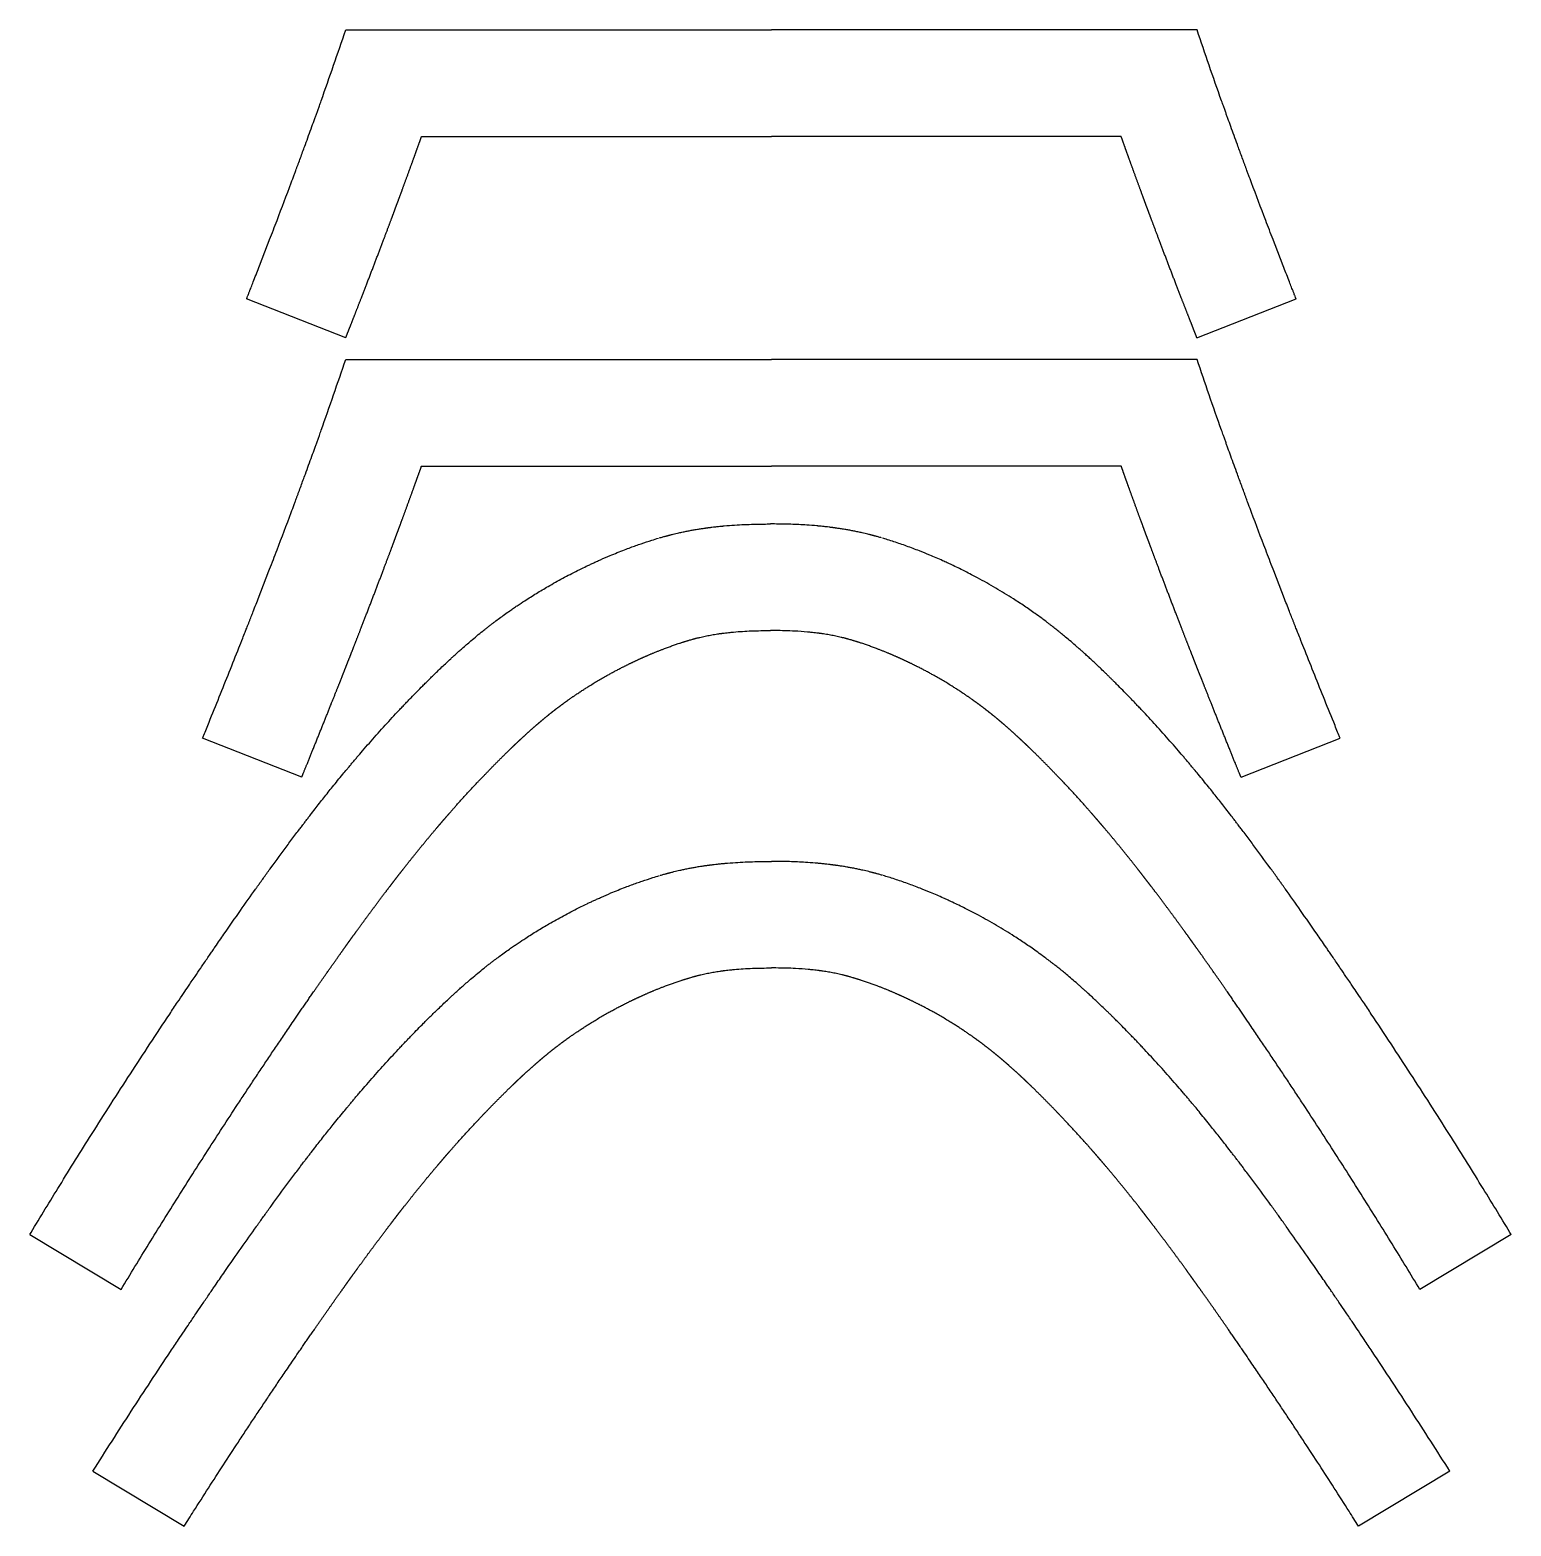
# Model space of a CAD drawing. Header units: millimetres. Extents: x -2789 to 12250, y -4440 to 7168.
# Drawn here: x 8620 to 9246, y 6131 to 6763 of the extents above; entities that cross this region are included whole.
import ezdxf

# ---------------------------------------------------------------- set-up
doc = ezdxf.new("R2010")
doc.units = ezdxf.units.MM
doc.header["$MEASUREMENT"] = 0

msp = doc.modelspace()

# ---------------------------------------------------------------- linework, layer by layer
at = {"color": 7, "linetype": 'Continuous', "lineweight": 25}
for p, q in [((8753.57307, 6763.33494), (8933.36031, 6763.33494)), ((9113.14756, 6763.33494), (8933.36031, 6763.33494)), ((8785.6181, 6718.33494), (8933.36031, 6718.33494)), ((9081.10253, 6718.33494), (8933.36031, 6718.33494)), ((8753.57307, 6624.16826), (8933.36031, 6624.16826)), ((9113.14756, 6624.16826), (8933.36031, 6624.16826)), ((8785.6181, 6579.16826), (8933.36031, 6579.16826)), ((9081.10253, 6579.16826), (8933.36031, 6579.16826))]:
    msp.add_line(p, q, dxfattribs=at)
for p, q in [((8753.60886, 6633.31889), (8711.74094, 6649.81364)), ((9113.11177, 6633.31889), (9154.97969, 6649.81364)), ((8735.00166, 6447.74249), (8693.131, 6464.23832)), ((9131.71897, 6447.74249), (9173.58963, 6464.23832)), ((8620.21161, 6254.68511), (8658.74266, 6231.4395)), ((9245.7872, 6254.68511), (9207.25615, 6231.4395)), ((8646.83918, 6154.73743), (8685.37843, 6131.48687)), ((9219.88145, 6154.73743), (9181.3422, 6131.48687))]:
    msp.add_line(p, q)
at = {"color": 7, "linetype": 'Continuous'}
for points, knots in [([(8711.74094, 6649.81364), (8711.7543, 6649.84755), (8711.76766, 6649.88146), (8711.9052, 6650.23062), (8712.0301, 6650.5478), (8712.2234, 6651.0389), (8712.29262, 6651.21479), (8712.43715, 6651.58213), (8712.5194, 6651.79125), (8712.67911, 6652.19743), (8712.7534, 6652.3864), (8712.89759, 6652.75325), (8712.96868, 6652.9342), (8713.11068, 6653.29566), (8713.1817, 6653.47649), (8713.39482, 6654.01929), (8713.53707, 6654.38177), (8713.96278, 6655.46706), (8714.2455, 6656.18852), (8715.31847, 6658.92933), (8716.10278, 6660.93842), (8718.43391, 6666.9269), (8719.95931, 6670.86849), (8722.50872, 6677.49593), (8723.54727, 6680.20756), (8726.62029, 6688.26694), (8728.6121, 6693.53915), (8730.97317, 6699.84961), (8731.39653, 6700.98362), (8731.99218, 6702.58264), (8732.16687, 6703.05204), (8732.46103, 6703.84321), (8732.58076, 6704.16544), (8732.76457, 6704.66044), (8732.83033, 6704.83757), (8732.97113, 6705.21704), (8733.04618, 6705.41938), (8733.19437, 6705.81907), (8733.26781, 6706.01722), (8733.48616, 6706.60662), (8733.63187, 6707.00026), (8734.08996, 6708.23875), (8734.40087, 6709.08081), (8735.32921, 6711.59947), (8735.94267, 6713.26974), (8737.48011, 6717.4708), (8738.39683, 6719.98976), (8739.71528, 6723.63336), (8740.12889, 6724.77948), (8740.71471, 6726.40715), (8740.88931, 6726.89282), (8741.15251, 6727.62581), (8741.24298, 6727.87793), (8741.42912, 6728.39697), (8741.52271, 6728.6581), (8741.70894, 6729.17809), (8741.80188, 6729.43777), (8742.08058, 6730.217), (8742.26611, 6730.73643), (8742.70669, 6731.97163), (8742.96151, 6732.68736), (8743.21581, 6733.40297), (8746.76929, 6743.40267), (8750.22169, 6753.37999), (8753.57307, 6763.33494)], [0.7451991359, 0.7451991359, 0.7451991359, 0.7451991359, 0.7454541819, 0.7454541819, 0.74782528, 0.74782528, 0.7491711349, 0.7491711349, 0.7506664275, 0.7506664275, 0.7518736709, 0.7518736709, 0.7530809144, 0.7530809144, 0.7542881579, 0.7542881579, 0.7567026448, 0.7567026448, 0.7615316186, 0.7615316186, 0.7750933268, 0.7750933268, 0.8022167431, 0.8022167431, 0.8212951958, 0.8212951958, 0.8594521014, 0.8594521014, 0.8678520237, 0.8678520237, 0.8713555298, 0.8713555298, 0.8737531366, 0.8737531366, 0.8751033197, 0.8751033197, 0.8764535029, 0.8764535029, 0.877803686, 0.877803686, 0.8805040523, 0.8805040523, 0.8863003435, 0.8863003435, 0.897892926, 0.897892926, 0.9156187577, 0.9156187577, 0.9237681115, 0.9237681115, 0.9272584919, 0.9272584919, 0.9290622646, 0.9290622646, 0.9308660373, 0.9308660373, 0.93266981, 0.93266981, 0.9362773554, 0.9362773554, 0.941249614, 0.941249614, 0.941249614, 1.0107302972, 1.0107302972, 1.0107302972, 1.0107302972]), ([(9154.97969, 6649.81364), (9154.96633, 6649.84755), (9154.95297, 6649.88146), (9154.81542, 6650.23062), (9154.69053, 6650.5478), (9154.49723, 6651.0389), (9154.42801, 6651.21479), (9154.28348, 6651.58213), (9154.20123, 6651.79125), (9154.04152, 6652.19743), (9153.96723, 6652.3864), (9153.82304, 6652.75325), (9153.75195, 6652.9342), (9153.60995, 6653.29566), (9153.53893, 6653.47649), (9153.32581, 6654.01929), (9153.18356, 6654.38177), (9152.75785, 6655.46706), (9152.47513, 6656.18852), (9151.40216, 6658.92933), (9150.61785, 6660.93842), (9148.28672, 6666.9269), (9146.76132, 6670.86849), (9144.21191, 6677.49593), (9143.17336, 6680.20756), (9140.10034, 6688.26694), (9138.10853, 6693.53915), (9135.74746, 6699.84961), (9135.3241, 6700.98362), (9134.72845, 6702.58264), (9134.55376, 6703.05204), (9134.2596, 6703.84321), (9134.13987, 6704.16544), (9133.95606, 6704.66044), (9133.8903, 6704.83757), (9133.7495, 6705.21704), (9133.67445, 6705.41938), (9133.52626, 6705.81907), (9133.45282, 6706.01722), (9133.23447, 6706.60662), (9133.08876, 6707.00026), (9132.63067, 6708.23875), (9132.31976, 6709.08081), (9131.39142, 6711.59947), (9130.77796, 6713.26974), (9129.24052, 6717.4708), (9128.3238, 6719.98976), (9127.00535, 6723.63336), (9126.59174, 6724.77948), (9126.00592, 6726.40715), (9125.83132, 6726.89282), (9125.56812, 6727.62581), (9125.47764, 6727.87793), (9125.29151, 6728.39697), (9125.19792, 6728.6581), (9125.01169, 6729.17809), (9124.91875, 6729.43777), (9124.64005, 6730.217), (9124.45452, 6730.73643), (9124.01394, 6731.97163), (9123.75912, 6732.68736), (9123.50482, 6733.40297), (9119.95134, 6743.40267), (9116.49894, 6753.37999), (9113.14756, 6763.33494)], [0.7451991359, 0.7451991359, 0.7451991359, 0.7451991359, 0.7454541819, 0.7454541819, 0.74782528, 0.74782528, 0.7491711349, 0.7491711349, 0.7506664275, 0.7506664275, 0.7518736709, 0.7518736709, 0.7530809144, 0.7530809144, 0.7542881579, 0.7542881579, 0.7567026448, 0.7567026448, 0.7615316186, 0.7615316186, 0.7750933268, 0.7750933268, 0.8022167431, 0.8022167431, 0.8212951958, 0.8212951958, 0.8594521014, 0.8594521014, 0.8678520237, 0.8678520237, 0.8713555298, 0.8713555298, 0.8737531366, 0.8737531366, 0.8751033197, 0.8751033197, 0.8764535029, 0.8764535029, 0.877803686, 0.877803686, 0.8805040523, 0.8805040523, 0.8863003435, 0.8863003435, 0.897892926, 0.897892926, 0.9156187577, 0.9156187577, 0.9237681115, 0.9237681115, 0.9272584919, 0.9272584919, 0.9290622646, 0.9290622646, 0.9308660373, 0.9308660373, 0.93266981, 0.93266981, 0.9362773554, 0.9362773554, 0.941249614, 0.941249614, 0.941249614, 1.0107302972, 1.0107302972, 1.0107302972, 1.0107302972]), ([(8693.131, 6464.23832), (8693.29722, 6464.64642), (8693.46316, 6465.054), (8694.37535, 6467.29533), (8695.11611, 6469.11847), (8697.3213, 6474.55502), (8698.76856, 6478.13532), (8703.04166, 6488.74392), (8705.79886, 6495.63995), (8709.0055, 6503.72328), (8709.54267, 6505.07962), (8710.42242, 6507.30469), (8710.76723, 6508.17775), (8711.33458, 6509.61584), (8711.55789, 6510.18229), (8711.9052, 6511.06394), (8712.0301, 6511.38113), (8712.2234, 6511.87222), (8712.29262, 6512.04811), (8712.43715, 6512.41546), (8712.5194, 6512.62458), (8712.67911, 6513.03075), (8712.7534, 6513.21972), (8712.89759, 6513.58658), (8712.96868, 6513.76752), (8713.11068, 6514.12898), (8713.1817, 6514.30982), (8713.39482, 6514.85261), (8713.53707, 6515.2151), (8713.96278, 6516.30038), (8714.2455, 6517.02185), (8715.31847, 6519.76265), (8716.10278, 6521.77174), (8718.43391, 6527.76022), (8719.95931, 6531.70181), (8722.50872, 6538.32925), (8723.54727, 6541.04088), (8726.62029, 6549.10026), (8728.6121, 6554.37247), (8730.97317, 6560.68293), (8731.39653, 6561.81694), (8731.99218, 6563.41597), (8732.16687, 6563.88536), (8732.46103, 6564.67653), (8732.58076, 6564.99876), (8732.76457, 6565.49376), (8732.83033, 6565.67089), (8732.97113, 6566.05036), (8733.04618, 6566.2527), (8733.19437, 6566.65239), (8733.26781, 6566.85055), (8733.48616, 6567.43995), (8733.63187, 6567.83358), (8734.08996, 6569.07207), (8734.40087, 6569.91413), (8735.32921, 6572.43279), (8735.94267, 6574.10306), (8737.48011, 6578.30412), (8738.39683, 6580.82309), (8739.71528, 6584.46669), (8740.12889, 6585.6128), (8740.71471, 6587.24048), (8740.88931, 6587.72615), (8741.15251, 6588.45913), (8741.24298, 6588.71126), (8741.42912, 6589.23029), (8741.52271, 6589.49142), (8741.70894, 6590.01141), (8741.80188, 6590.27109), (8742.08058, 6591.05032), (8742.26611, 6591.56975), (8742.70669, 6592.80495), (8742.96151, 6593.52068), (8743.21581, 6594.23629), (8746.76929, 6604.23599), (8750.22169, 6614.21331), (8753.57307, 6624.16826)], [0.6353648778, 0.6353648778, 0.6353648778, 0.6353648778, 0.6381080486, 0.6381080486, 0.6504703768, 0.6504703768, 0.6751950331, 0.6751950331, 0.7246443456, 0.7246443456, 0.7346799119, 0.7346799119, 0.7411940781, 0.7411940781, 0.7454541819, 0.7454541819, 0.74782528, 0.74782528, 0.7491711349, 0.7491711349, 0.7506664275, 0.7506664275, 0.7518736709, 0.7518736709, 0.7530809144, 0.7530809144, 0.7542881579, 0.7542881579, 0.7567026448, 0.7567026448, 0.7615316186, 0.7615316186, 0.7750933268, 0.7750933268, 0.8022167431, 0.8022167431, 0.8212951958, 0.8212951958, 0.8594521014, 0.8594521014, 0.8678520237, 0.8678520237, 0.8713555298, 0.8713555298, 0.8737531366, 0.8737531366, 0.8751033197, 0.8751033197, 0.8764535029, 0.8764535029, 0.877803686, 0.877803686, 0.8805040523, 0.8805040523, 0.8863003435, 0.8863003435, 0.897892926, 0.897892926, 0.9156187577, 0.9156187577, 0.9237681115, 0.9237681115, 0.9272584919, 0.9272584919, 0.9290622646, 0.9290622646, 0.9308660373, 0.9308660373, 0.93266981, 0.93266981, 0.9362773554, 0.9362773554, 0.941249614, 0.941249614, 0.941249614, 1.0107302972, 1.0107302972, 1.0107302972, 1.0107302972]), ([(9173.58963, 6464.23832), (9173.42341, 6464.64642), (9173.25747, 6465.054), (9172.34528, 6467.29533), (9171.60452, 6469.11847), (9169.39933, 6474.55502), (9167.95207, 6478.13532), (9163.67897, 6488.74392), (9160.92177, 6495.63995), (9157.71513, 6503.72328), (9157.17796, 6505.07962), (9156.29821, 6507.30469), (9155.9534, 6508.17775), (9155.38605, 6509.61584), (9155.16274, 6510.18229), (9154.81542, 6511.06394), (9154.69053, 6511.38113), (9154.49723, 6511.87222), (9154.42801, 6512.04811), (9154.28348, 6512.41546), (9154.20123, 6512.62458), (9154.04152, 6513.03075), (9153.96723, 6513.21972), (9153.82304, 6513.58658), (9153.75195, 6513.76752), (9153.60995, 6514.12898), (9153.53893, 6514.30982), (9153.32581, 6514.85261), (9153.18356, 6515.2151), (9152.75785, 6516.30038), (9152.47513, 6517.02185), (9151.40216, 6519.76265), (9150.61785, 6521.77174), (9148.28672, 6527.76022), (9146.76132, 6531.70181), (9144.21191, 6538.32925), (9143.17336, 6541.04088), (9140.10034, 6549.10026), (9138.10853, 6554.37247), (9135.74746, 6560.68293), (9135.3241, 6561.81694), (9134.72845, 6563.41597), (9134.55376, 6563.88536), (9134.2596, 6564.67653), (9134.13987, 6564.99876), (9133.95606, 6565.49376), (9133.8903, 6565.67089), (9133.7495, 6566.05036), (9133.67445, 6566.2527), (9133.52626, 6566.65239), (9133.45282, 6566.85055), (9133.23447, 6567.43995), (9133.08876, 6567.83358), (9132.63067, 6569.07207), (9132.31976, 6569.91413), (9131.39142, 6572.43279), (9130.77796, 6574.10306), (9129.24052, 6578.30412), (9128.3238, 6580.82309), (9127.00535, 6584.46669), (9126.59174, 6585.6128), (9126.00592, 6587.24048), (9125.83132, 6587.72615), (9125.56812, 6588.45913), (9125.47764, 6588.71126), (9125.29151, 6589.23029), (9125.19792, 6589.49142), (9125.01169, 6590.01141), (9124.91875, 6590.27109), (9124.64005, 6591.05032), (9124.45452, 6591.56975), (9124.01394, 6592.80495), (9123.75912, 6593.52068), (9123.50482, 6594.23629), (9119.95134, 6604.23599), (9116.49894, 6614.21331), (9113.14756, 6624.16826)], [0.6353648778, 0.6353648778, 0.6353648778, 0.6353648778, 0.6381080486, 0.6381080486, 0.6504703768, 0.6504703768, 0.6751950331, 0.6751950331, 0.7246443456, 0.7246443456, 0.7346799119, 0.7346799119, 0.7411940781, 0.7411940781, 0.7454541819, 0.7454541819, 0.74782528, 0.74782528, 0.7491711349, 0.7491711349, 0.7506664275, 0.7506664275, 0.7518736709, 0.7518736709, 0.7530809144, 0.7530809144, 0.7542881579, 0.7542881579, 0.7567026448, 0.7567026448, 0.7615316186, 0.7615316186, 0.7750933268, 0.7750933268, 0.8022167431, 0.8022167431, 0.8212951958, 0.8212951958, 0.8594521014, 0.8594521014, 0.8678520237, 0.8678520237, 0.8713555298, 0.8713555298, 0.8737531366, 0.8737531366, 0.8751033197, 0.8751033197, 0.8764535029, 0.8764535029, 0.877803686, 0.877803686, 0.8805040523, 0.8805040523, 0.8863003435, 0.8863003435, 0.897892926, 0.897892926, 0.9156187577, 0.9156187577, 0.9237681115, 0.9237681115, 0.9272584919, 0.9272584919, 0.9290622646, 0.9290622646, 0.9308660373, 0.9308660373, 0.93266981, 0.93266981, 0.9362773554, 0.9362773554, 0.941249614, 0.941249614, 0.941249614, 1.0107302972, 1.0107302972, 1.0107302972, 1.0107302972]), ([(8886.08804, 6548.8097), (8886.59077, 6548.9551), (8887.10603, 6549.1026), (8887.80594, 6549.3001), (8888.03692, 6549.36472), (8888.43555, 6549.4753), (8888.60511, 6549.52199), (8888.86171, 6549.59196), (8888.94467, 6549.61446), (8889.06544, 6549.64705), (8889.09999, 6549.65635), (8889.15016, 6549.66983), (8889.16656, 6549.67423), (8889.20334, 6549.68409), (8889.23326, 6549.69209), (8889.28003, 6549.70458), (8889.30051, 6549.71004), (8889.35003, 6549.72323), (8889.37817, 6549.73072), (8889.43395, 6549.74555), (8889.46166, 6549.75291), (8889.54424, 6549.7748), (8889.59858, 6549.78918), (8889.75773, 6549.83116), (8889.85521, 6549.85675), (8890.05788, 6549.90973), (8890.16211, 6549.93687), (8890.3734, 6549.99159), (8890.47867, 6550.01872), (8890.793, 6550.09932), (8890.99952, 6550.15172), (8891.41131, 6550.25519), (8891.61768, 6550.30653), (8892.23857, 6550.45935), (8892.65368, 6550.55934), (8893.48188, 6550.75456), (8893.896, 6550.85006), (8894.88368, 6551.07288), (8895.46305, 6551.1996), (8896.63497, 6551.44747), (8897.21805, 6551.56666), (8898.37871, 6551.79629), (8898.95707, 6551.90691), (8900.07972, 6552.11409), (8900.62333, 6552.21088), (8901.78806, 6552.41109), (8902.41826, 6552.51502), (8903.55804, 6552.69496), (8904.06262, 6552.77184), (8904.81633, 6552.88255), (8905.06225, 6552.91802), (8905.44867, 6552.97279), (8905.58923, 6552.99252), (8905.8938, 6553.03477), (8906.05913, 6553.0574), (8906.33897, 6553.0953), (8906.46097, 6553.11168), (8906.67348, 6553.13988), (8906.75994, 6553.15124), (8906.92957, 6553.17339), (8907.01674, 6553.18469), (8907.28696, 6553.21946), (8907.47341, 6553.24306), (8907.8423, 6553.28901), (8908.02681, 6553.31162), (8908.64778, 6553.38656), (8909.0903, 6553.43807), (8910.04886, 6553.54581), (8910.56934, 6553.60203), (8911.67659, 6553.7168), (8912.26151, 6553.77486), (8912.96992, 6553.84247), (8913.0961, 6553.85441), (8913.22218, 6553.86622)], [0.0049469751, 0.0049469751, 0.0049469751, 0.0049469751, 0.0548192393, 0.0548192393, 0.0812972154, 0.0812972154, 0.1033127945, 0.1033127945, 0.1135452916, 0.1135452916, 0.1185151523, 0.1185151523, 0.1213829772, 0.1213829772, 0.124250802, 0.124250802, 0.1271186268, 0.1271186268, 0.1299864516, 0.1299864516, 0.1328542764, 0.1328542764, 0.1385899261, 0.1385899261, 0.1500612253, 0.1500612253, 0.1615325246, 0.1615325246, 0.1730038239, 0.1730038239, 0.1959464224, 0.1959464224, 0.2188890209, 0.2188890209, 0.264774218, 0.264774218, 0.310659415, 0.310659415, 0.3740237904, 0.3740237904, 0.4373881658, 0.4373881658, 0.5007525412, 0.5007525412, 0.5601917195, 0.5601917195, 0.6294627688, 0.6294627688, 0.6838335657, 0.6838335657, 0.7103078836, 0.7103078836, 0.7257488127, 0.7257488127, 0.7423010755, 0.7423010755, 0.75621299, 0.75621299, 0.7668279344, 0.7668279344, 0.7774428789, 0.7774428789, 0.7986727677, 0.7986727677, 0.8199026566, 0.8199026566, 0.8696053687, 0.8696053687, 0.925329982, 0.925329982, 0.9845775726, 0.9845775726, 0.9974194251, 0.9974194251, 0.9974194251, 0.9974194251]), ([(8913.40379, 6553.88287), (8914.89224, 6554.01627), (8916.3682, 6554.12929), (8919.20136, 6554.31345), (8920.56788, 6554.38772), (8923.31125, 6554.51078), (8924.68496, 6554.5592), (8927.41921, 6554.632), (8928.78206, 6554.65652), (8931.09642, 6554.68046), (8932.05007, 6554.68516), (8933.00157, 6554.68511)], [0.00007817154, 0.00007817154, 0.00007817154, 0.00007817154, 0.00433148743, 0.00433148743, 0.00830990933, 0.00830990933, 0.01228833123, 0.01228833123, 0.01626675313, 0.01626675313, 0.01906552462, 0.01906552462, 0.01906552462, 0.01906552462]), ([(8952.59502, 6553.88287), (8951.16797, 6554.01076), (8949.74985, 6554.12015), (8947.20158, 6554.28821), (8946.07166, 6554.35256), (8943.79848, 6554.4638), (8942.66113, 6554.51027), (8939.24935, 6554.62429), (8936.98766, 6554.66591), (8934.15692, 6554.68341), (8933.5767, 6554.68514), (8932.99724, 6554.68511)], [0.00007817154, 0.00007817154, 0.00007817154, 0.00007817154, 0.0041624689, 0.0041624689, 0.00746213453, 0.00746213453, 0.01076180017, 0.01076180017, 0.01736113144, 0.01736113144, 0.01906552462, 0.01906552462, 0.01906552462, 0.01906552462]), ([(8979.91076, 6548.8097), (8979.40804, 6548.9551), (8978.89278, 6549.1026), (8978.19287, 6549.3001), (8977.96189, 6549.36472), (8977.56326, 6549.4753), (8977.3937, 6549.52199), (8977.1371, 6549.59196), (8977.05414, 6549.61446), (8976.93336, 6549.64705), (8976.89882, 6549.65635), (8976.84864, 6549.66983), (8976.83225, 6549.67423), (8976.79547, 6549.68409), (8976.76555, 6549.69209), (8976.71878, 6549.70458), (8976.69829, 6549.71004), (8976.64878, 6549.72323), (8976.62063, 6549.73072), (8976.56485, 6549.74555), (8976.53714, 6549.75291), (8976.45457, 6549.7748), (8976.40023, 6549.78918), (8976.24108, 6549.83116), (8976.1436, 6549.85675), (8975.94093, 6549.90973), (8975.8367, 6549.93687), (8975.62541, 6549.99159), (8975.52014, 6550.01872), (8975.20581, 6550.09932), (8974.99928, 6550.15172), (8974.5875, 6550.25519), (8974.38112, 6550.30653), (8973.76024, 6550.45935), (8973.34513, 6550.55934), (8972.51693, 6550.75456), (8972.10281, 6550.85006), (8971.11512, 6551.07288), (8970.53576, 6551.1996), (8969.36384, 6551.44747), (8968.78075, 6551.56666), (8967.6201, 6551.79629), (8967.04174, 6551.90691), (8965.91909, 6552.11409), (8965.37548, 6552.21088), (8964.21074, 6552.41109), (8963.58054, 6552.51502), (8962.44075, 6552.69496), (8961.93617, 6552.77184), (8961.18247, 6552.88255), (8960.93655, 6552.91802), (8960.55013, 6552.97279), (8960.40958, 6552.99252), (8960.105, 6553.03477), (8959.93968, 6553.0574), (8959.65984, 6553.0953), (8959.53784, 6553.11168), (8959.32533, 6553.13988), (8959.23887, 6553.15124), (8959.06924, 6553.17339), (8958.98207, 6553.18469), (8958.71185, 6553.21946), (8958.5254, 6553.24306), (8958.15651, 6553.28901), (8957.972, 6553.31162), (8957.35103, 6553.38656), (8956.90853, 6553.43807), (8955.94997, 6553.54581), (8955.42947, 6553.60203), (8954.32223, 6553.7168), (8953.7373, 6553.77486), (8953.02889, 6553.84247), (8952.90271, 6553.85441), (8952.77663, 6553.86622)], [0.0049469751, 0.0049469751, 0.0049469751, 0.0049469751, 0.0548192393, 0.0548192393, 0.0812972154, 0.0812972154, 0.1033127945, 0.1033127945, 0.1135452916, 0.1135452916, 0.1185151523, 0.1185151523, 0.1213829772, 0.1213829772, 0.124250802, 0.124250802, 0.1271186269, 0.1271186269, 0.1299864518, 0.1299864518, 0.1328542766, 0.1328542766, 0.1385899263, 0.1385899263, 0.1500612257, 0.1500612257, 0.1615325252, 0.1615325252, 0.1730038246, 0.1730038246, 0.1959464234, 0.1959464234, 0.2188890223, 0.2188890223, 0.26477422, 0.26477422, 0.3106594177, 0.3106594177, 0.3740237964, 0.3740237964, 0.4373881752, 0.4373881752, 0.5007525539, 0.5007525539, 0.5601917582, 0.5601917582, 0.6294633132, 0.6294633132, 0.6838338807, 0.6838338807, 0.7103079357, 0.7103079357, 0.7257488697, 0.7257488697, 0.7423011572, 0.7423011572, 0.7562130128, 0.7562130128, 0.7668279282, 0.7668279282, 0.7774428436, 0.7774428436, 0.7986726744, 0.7986726744, 0.8199025053, 0.8199025053, 0.8696047105, 0.8696047105, 0.9253298615, 0.9253298615, 0.9845774094, 0.9845774094, 0.9974194251, 0.9974194251, 0.9974194251, 0.9974194251]), ([(8698.49899, 6376.15667), (8699.73629, 6377.95422), (8700.95309, 6379.71683), (8704.54239, 6384.9003), (8706.85376, 6388.21677), (8711.31386, 6394.57177), (8713.46312, 6397.61104), (8715.75788, 6400.82942), (8715.98438, 6401.14678), (8716.4378, 6401.78148), (8716.63691, 6402.05997), (8717.04144, 6402.62509), (8717.21682, 6402.86997), (8717.53777, 6403.31775), (8717.69862, 6403.54202), (8718.30452, 6404.38624), (8718.74714, 6405.00182), (8720.14083, 6406.93644), (8721.08648, 6408.24375), (8724.32445, 6412.7013), (8726.58006, 6415.77359), (8729.91901, 6420.27076), (8731.03486, 6421.76478), (8732.69195, 6423.96995), (8733.24096, 6424.69828), (8734.15036, 6425.90091), (8734.51258, 6426.37891), (8735.07004, 6427.11295), (8735.2638, 6427.36779), (8735.54376, 6427.73562), (8735.63241, 6427.85203), (8735.85855, 6428.14878), (8735.99789, 6428.33145), (8736.31154, 6428.74234), (8736.48646, 6428.97128), (8736.82521, 6429.4141), (8736.99232, 6429.63232), (8737.32712, 6430.06903), (8737.49455, 6430.28719), (8737.99695, 6430.94113), (8738.33203, 6431.37636), (8739.32136, 6432.65856), (8739.97406, 6433.50085), (8741.86659, 6435.93257), (8743.1014, 6437.50593), (8745.55663, 6440.60757), (8746.77635, 6442.135), (8749.45848, 6445.46379), (8750.91675, 6447.25367), (8752.93246, 6449.69967), (8753.49946, 6450.38458), (8754.37721, 6451.43998), (8754.68959, 6451.81461), (8755.23361, 6452.46535), (8755.46273, 6452.7389), (8755.8521, 6453.2029), (8756.02352, 6453.40686), (8756.37462, 6453.82401), (8756.5573, 6454.04078), (8756.91657, 6454.46639), (8757.09522, 6454.67769), (8757.4528, 6455.10003), (8757.63176, 6455.31108), (8758.16915, 6455.94388), (8758.52817, 6456.36538), (8759.70967, 6457.74833), (8760.53361, 6458.70612), (8763.31626, 6461.91857), (8765.28391, 6464.15312), (8769.24025, 6468.57257), (8771.22934, 6470.75789), (8774.1774, 6473.94289), (8775.12045, 6474.95378), (8776.53307, 6476.4561), (8777.01043, 6476.96169), (8777.89007, 6477.88956), (8778.29245, 6478.31261), (8779.10985, 6479.16919), (8779.52632, 6479.60418), (8780.35388, 6480.46548), (8780.76699, 6480.89394), (8782.00438, 6482.17274), (8782.82493, 6483.01473), (8784.4686, 6484.68953), (8785.29035, 6485.5209), (8786.59061, 6486.8269), (8787.06995, 6487.30632), (8787.73734, 6487.97094), (8787.92376, 6488.15628), (8788.29359, 6488.52337), (8788.4757, 6488.70387), (8788.85865, 6489.08266), (8789.05413, 6489.27568), (8789.46595, 6489.68156), (8789.67096, 6489.88321), (8790.28338, 6490.4843), (8790.68617, 6490.87801), (8791.49239, 6491.6628), (8791.89324, 6492.05135), (8792.9467, 6493.06813), (8793.59565, 6493.68996), (8794.88233, 6494.91397), (8795.52138, 6495.51737), (8796.75118, 6496.66954), (8797.33795, 6497.21524), (8798.28319, 6498.08773), (8798.642, 6498.41735), (8799.26685, 6498.98858), (8799.53463, 6499.23246), (8800.01892, 6499.67199), (8800.23517, 6499.86773), (8800.59382, 6500.1911), (8800.72195, 6500.3064), (8801.03135, 6500.58436), (8801.22155, 6500.75484), (8801.87545, 6501.33924), (8802.33636, 6501.74829), (8804.01701, 6503.22981), (8805.23141, 6504.28068), (8807.28364, 6506.02316), (8808.12978, 6506.73181), (8809.81079, 6508.11997), (8810.65342, 6508.8058), (8811.76318, 6509.69614), (8812.04183, 6509.9186), (8812.50541, 6510.28684), (8812.69667, 6510.43824), (8813.07624, 6510.73758), (8813.26669, 6510.88723), (8813.84003, 6511.33619), (8814.22495, 6511.63548), (8814.932, 6512.18156), (8815.25991, 6512.43337), (8815.91136, 6512.93062), (8816.23773, 6513.17824), (8817.2187, 6513.9181), (8817.87511, 6514.40725), (8819.97179, 6515.95091), (8821.42538, 6516.99325), (8823.41951, 6518.38624), (8823.94081, 6518.74703), (8824.99077, 6519.46718), (8825.51729, 6519.82502), (8827.10144, 6520.89179), (8828.16365, 6521.594), (8830.84809, 6523.33594), (8832.48118, 6524.36579), (8835.75663, 6526.37356), (8837.40796, 6527.3573), (8841.10693, 6529.49838), (8843.15866, 6530.64454), (8847.31693, 6532.88426), (8849.41828, 6533.97455), (8851.92593, 6535.22819), (8852.32423, 6535.4259), (8853.52064, 6536.01554), (8854.33535, 6536.4112), (8855.64372, 6537.03705), (8856.13595, 6537.27043), (8857.10873, 6537.72765), (8857.59546, 6537.9545), (8858.56318, 6538.40137), (8859.04685, 6538.6227), (8860.09718, 6539.09886), (8860.66461, 6539.35324), (8862.56884, 6540.1976), (8863.91149, 6540.77738), (8867.29295, 6542.19758), (8869.32126, 6543.01336), (8872.21065, 6544.12367), (8873.06679, 6544.44615), (8874.67333, 6545.03894), (8875.4148, 6545.30759), (8876.90477, 6545.83776), (8877.65011, 6546.09807), (8879.88727, 6546.86452), (8881.38024, 6547.35617), (8883.82514, 6548.12801), (8884.77603, 6548.41999), (8885.72767, 6548.70385)], [0.0000881401, 0.0000881401, 0.0000881401, 0.0000881401, 0.0230739635, 0.0230739635, 0.0690456102, 0.0690456102, 0.1150172569, 0.1150172569, 0.1200936687, 0.1200936687, 0.1251700805, 0.1251700805, 0.1281846068, 0.1281846068, 0.1311991331, 0.1311991331, 0.1395234172, 0.1395234172, 0.1575039871, 0.1575039871, 0.2015762351, 0.2015762351, 0.2240403098, 0.2240403098, 0.2352663191, 0.2352663191, 0.2427415255, 0.2427415255, 0.2467575155, 0.2467575155, 0.2486801413, 0.2486801413, 0.251368395, 0.251368395, 0.2544087226, 0.2544087226, 0.2574490501, 0.2574490501, 0.2604893777, 0.2604893777, 0.2665700328, 0.2665700328, 0.2784886453, 0.2784886453, 0.3012369814, 0.3012369814, 0.3239853174, 0.3239853174, 0.3515314434, 0.3515314434, 0.3623577162, 0.3623577162, 0.3683407153, 0.3683407153, 0.3727793236, 0.3727793236, 0.3759547277, 0.3759547277, 0.3791301317, 0.3791301317, 0.3823055358, 0.3823055358, 0.3854809399, 0.3854809399, 0.3918317481, 0.3918317481, 0.4063701133, 0.4063701133, 0.440811039, 0.440811039, 0.4752519647, 0.4752519647, 0.4915172493, 0.4915172493, 0.4996024302, 0.4996024302, 0.5063158459, 0.5063158459, 0.5131267534, 0.5131267534, 0.5199376608, 0.5199376608, 0.5335594757, 0.5335594757, 0.5471812905, 0.5471812905, 0.5551405405, 0.5551405405, 0.5582412476, 0.5582412476, 0.5613419548, 0.5613419548, 0.5644426619, 0.5644426619, 0.567543369, 0.567543369, 0.5737447833, 0.5737447833, 0.5799461975, 0.5799461975, 0.590099908, 0.590099908, 0.6002536185, 0.6002536185, 0.6097623257, 0.6097623257, 0.6156224412, 0.6156224412, 0.619991742, 0.619991742, 0.6237206804, 0.6237206804, 0.6257319001, 0.6257319001, 0.6284740241, 0.6284740241, 0.6353004861, 0.6353004861, 0.6533233417, 0.6533233417, 0.6659585612, 0.6659585612, 0.6785937807, 0.6785937807, 0.6828371961, 0.6828371961, 0.6856612957, 0.6856612957, 0.6884853954, 0.6884853954, 0.6941335947, 0.6941335947, 0.6987861239, 0.6987861239, 0.7034386532, 0.7034386532, 0.7127437116, 0.7127437116, 0.7330527246, 0.7330527246, 0.7403138322, 0.7403138322, 0.7475749398, 0.7475749398, 0.762097155, 0.762097155, 0.7840690908, 0.7840690908, 0.8060410267, 0.8060410267, 0.8328943956, 0.8328943956, 0.8597477645, 0.8597477645, 0.8648107953, 0.8648107953, 0.8749368568, 0.8749368568, 0.8809949491, 0.8809949491, 0.8868481763, 0.8868481763, 0.8927014035, 0.8927014035, 0.8995632709, 0.8995632709, 0.9159230959, 0.9159230959, 0.9407251934, 0.9407251934, 0.9511604964, 0.9511604964, 0.9602951395, 0.9602951395, 0.9694297827, 0.9694297827, 0.987699069, 0.987699069, 0.9993125159, 0.9993125159, 0.9993125159, 0.9993125159]), ([(9167.49982, 6376.15667), (9166.26252, 6377.95422), (9165.04571, 6379.71683), (9161.45642, 6384.9003), (9159.14504, 6388.21677), (9154.68495, 6394.57177), (9152.53568, 6397.61104), (9150.24092, 6400.82942), (9150.01443, 6401.14678), (9149.56101, 6401.78148), (9149.3619, 6402.05997), (9148.95737, 6402.62509), (9148.78199, 6402.86997), (9148.46104, 6403.31775), (9148.30019, 6403.54202), (9147.69429, 6404.38624), (9147.25167, 6405.00182), (9145.85798, 6406.93644), (9144.91233, 6408.24375), (9141.67436, 6412.7013), (9139.41875, 6415.77359), (9136.0798, 6420.27076), (9134.96395, 6421.76478), (9133.30686, 6423.96995), (9132.75785, 6424.69828), (9131.84845, 6425.90091), (9131.48623, 6426.37891), (9130.92877, 6427.11295), (9130.73501, 6427.36779), (9130.45505, 6427.73562), (9130.3664, 6427.85203), (9130.14025, 6428.14878), (9130.00092, 6428.33145), (9129.68727, 6428.74233), (9129.51235, 6428.97128), (9129.1736, 6429.4141), (9129.00649, 6429.63231), (9128.67169, 6430.06903), (9128.50426, 6430.28719), (9128.00186, 6430.94113), (9127.66678, 6431.37636), (9126.67745, 6432.65856), (9126.02475, 6433.50085), (9124.13222, 6435.93257), (9122.8974, 6437.50593), (9120.44217, 6440.60757), (9119.22246, 6442.135), (9116.54031, 6445.4638), (9115.08204, 6447.2537), (9113.06633, 6449.69969), (9112.49936, 6450.38457), (9111.62163, 6451.43994), (9111.30925, 6451.81457), (9110.76523, 6452.46532), (9110.5361, 6452.73888), (9110.14678, 6453.2028), (9109.97543, 6453.40668), (9109.62448, 6453.82367), (9109.44186, 6454.04035), (9109.08272, 6454.46581), (9108.90414, 6454.67704), (9108.54669, 6455.09922), (9108.36779, 6455.3102), (9107.8306, 6455.94277), (9107.47172, 6456.36411), (9106.29005, 6457.74726), (9105.46581, 6458.70541), (9102.68379, 6461.91715), (9100.71707, 6464.15066), (9096.76263, 6468.56807), (9094.77449, 6470.75238), (9091.82139, 6473.94295), (9090.87229, 6474.96029), (9089.45681, 6476.46556), (9088.98247, 6476.96793), (9088.11289, 6477.88518), (9087.71747, 6478.30092), (9086.9081, 6479.14917), (9086.49249, 6479.58331), (9085.66657, 6480.44301), (9085.25428, 6480.87067), (9084.01933, 6482.14711), (9083.20041, 6482.98755), (9081.56009, 6484.65921), (9080.73999, 6485.48906), (9079.439, 6486.79606), (9078.9573, 6487.27791), (9078.16752, 6488.06455), (9077.86264, 6488.36738), (9077.2595, 6488.9649), (9076.93001, 6489.29039), (9076.25536, 6489.95468), (9075.92134, 6490.28242), (9075.25691, 6490.93222), (9074.9256, 6491.25513), (9073.93586, 6492.21646), (9073.28064, 6492.84844), (9072.05986, 6494.01737), (9071.49677, 6494.55312), (9070.37364, 6495.6147), (9069.81455, 6496.13957), (9068.79867, 6497.08678), (9068.33802, 6497.5138), (9067.42262, 6498.3573), (9066.96813, 6498.77354), (9066.25806, 6499.41978), (9066.00855, 6499.6461), (9065.66249, 6499.95889), (9065.5578, 6500.05336), (9065.34941, 6500.24111), (9065.2435, 6500.33638), (9064.96559, 6500.58602), (9064.78452, 6500.74833), (9064.21152, 6501.2605), (9063.82105, 6501.60746), (9063.03998, 6502.29756), (9062.64999, 6502.64012), (9061.48139, 6503.6606), (9060.70309, 6504.33211), (9059.15683, 6505.65012), (9058.38478, 6506.30016), (9057.05189, 6507.40805), (9056.49486, 6507.86673), (9055.54637, 6508.64031), (9055.15641, 6508.95619), (9054.49818, 6509.48584), (9054.22609, 6509.70376), (9053.41072, 6510.35359), (9052.85254, 6510.79398), (9051.9606, 6511.49027), (9051.62878, 6511.74777), (9050.98792, 6512.24219), (9050.67189, 6512.48467), (9050.04625, 6512.96189), (9049.73285, 6513.19958), (9048.79091, 6513.90987), (9048.16065, 6514.37966), (9046.62305, 6515.51258), (9045.71157, 6516.17312), (9044.03995, 6517.36468), (9043.27926, 6517.89949), (9041.76523, 6518.94993), (9041.00497, 6519.47047), (9038.71457, 6521.01802), (9037.17481, 6522.03092), (9034.38677, 6523.81611), (9033.14129, 6524.59635), (9030.64701, 6526.12553), (9029.39198, 6526.87844), (9025.60369, 6529.10201), (9023.05039, 6530.53602), (9019.35012, 6532.5219), (9018.23765, 6533.10728), (9016.35858, 6534.07663), (9015.59763, 6534.46388), (9013.96478, 6535.28373), (9013.09704, 6535.71284), (9011.32249, 6536.57599), (9010.42708, 6537.0044), (9008.89302, 6537.72675), (9008.25092, 6538.02575), (9006.97395, 6538.61316), (9006.33579, 6538.90318), (9004.78489, 6539.59926), (9003.88123, 6539.9976), (9002.06656, 6540.78337), (9001.15867, 6541.16932), (8998.79245, 6542.15629), (8997.34237, 6542.74264), (8994.99007, 6543.66383), (8994.09122, 6544.00871), (8991.39303, 6545.02228), (8989.60821, 6545.66414), (8986.0291, 6546.89492), (8984.23735, 6547.48253), (8981.71949, 6548.26699), (8980.99554, 6548.48777), (8980.27114, 6548.70385)], [0.0000881401, 0.0000881401, 0.0000881401, 0.0000881401, 0.0230739635, 0.0230739635, 0.0690456102, 0.0690456102, 0.1150172569, 0.1150172569, 0.1200936687, 0.1200936687, 0.1251700805, 0.1251700805, 0.1281846068, 0.1281846068, 0.1311991331, 0.1311991331, 0.1395234172, 0.1395234172, 0.1575039871, 0.1575039871, 0.2015762351, 0.2015762351, 0.2240403098, 0.2240403098, 0.2352663191, 0.2352663191, 0.2427415254, 0.2427415254, 0.2467575157, 0.2467575157, 0.2486801416, 0.2486801416, 0.2513683885, 0.2513683885, 0.2544087174, 0.2544087174, 0.2574490463, 0.2574490463, 0.2604893752, 0.2604893752, 0.2665700329, 0.2665700329, 0.2784886501, 0.2784886501, 0.301236989, 0.301236989, 0.3239853279, 0.3239853279, 0.3515316899, 0.3515316899, 0.3623574913, 0.3623574913, 0.368340525, 0.368340525, 0.3727791827, 0.3727791827, 0.3759534146, 0.3759534146, 0.3791276465, 0.3791276465, 0.3823018784, 0.3823018784, 0.3854761103, 0.3854761103, 0.3918245741, 0.3918245741, 0.4063683106, 0.4063683106, 0.4407929316, 0.4407929316, 0.4752175527, 0.4752175527, 0.4915866436, 0.4915866436, 0.4996176001, 0.4996176001, 0.5062154801, 0.5062154801, 0.5130125157, 0.5130125157, 0.5198095512, 0.5198095512, 0.5334036223, 0.5334036223, 0.5469976933, 0.5469976933, 0.5549964481, 0.5549964481, 0.5600865822, 0.5600865822, 0.5651767163, 0.5651767163, 0.5702668504, 0.5702668504, 0.5753569845, 0.5753569845, 0.5855372528, 0.5855372528, 0.5944504347, 0.5944504347, 0.6033636166, 0.6033636166, 0.6108278518, 0.6108278518, 0.6182677303, 0.6182677303, 0.6224757777, 0.6224757777, 0.6241300681, 0.6241300681, 0.6257843585, 0.6257843585, 0.6283948275, 0.6283948275, 0.634168178, 0.634168178, 0.6399415285, 0.6399415285, 0.6514862653, 0.6514862653, 0.6630310021, 0.6630310021, 0.6714337327, 0.6714337327, 0.6772964209, 0.6772964209, 0.6814368736, 0.6814368736, 0.689717779, 0.689717779, 0.6945765508, 0.6945765508, 0.699043701, 0.699043701, 0.7035108512, 0.7035108512, 0.7124451515, 0.7124451515, 0.7252352906, 0.7252352906, 0.7357446605, 0.7357446605, 0.7462540304, 0.7462540304, 0.7672727702, 0.7672727702, 0.7840053674, 0.7840053674, 0.8007379646, 0.8007379646, 0.8342031589, 0.8342031589, 0.848483994, 0.848483994, 0.8582032973, 0.8582032973, 0.8692823791, 0.8692823791, 0.8803614609, 0.8803614609, 0.8880864143, 0.8880864143, 0.8958113677, 0.8958113677, 0.9068676761, 0.9068676761, 0.9179239846, 0.9179239846, 0.9356643507, 0.9356643507, 0.9466259371, 0.9466259371, 0.96854911, 0.96854911, 0.9904722828, 0.9904722828, 0.9993125159, 0.9993125159, 0.9993125159, 0.9993125159]), ([(8948.57809, 6509.06251), (8946.82901, 6509.21927), (8945.07776, 6509.34063), (8941.91038, 6509.50587), (8940.5251, 6509.56109), (8937.73184, 6509.64102), (8936.31774, 6509.66607), (8934.26245, 6509.68268), (8933.63221, 6509.68514), (8932.9994, 6509.68511)], [0.00007817154, 0.00007817154, 0.00007817154, 0.00007817154, 0.00681057953, 0.00681057953, 0.01183370575, 0.01183370575, 0.01685683197, 0.01685683197, 0.01906552462, 0.01906552462, 0.01906552462, 0.01906552462]), ([(8886.44895, 6406.31412), (8886.95168, 6406.45951), (8887.46694, 6406.60701), (8888.16685, 6406.80452), (8888.39783, 6406.86913), (8888.79646, 6406.97971), (8888.96602, 6407.0264), (8889.22262, 6407.09637), (8889.30558, 6407.11887), (8889.42635, 6407.15146), (8889.4609, 6407.16076), (8889.51107, 6407.17424), (8889.52747, 6407.17864), (8889.56425, 6407.1885), (8889.59417, 6407.1965), (8889.64094, 6407.20899), (8889.66142, 6407.21445), (8889.71094, 6407.22764), (8889.73909, 6407.23513), (8889.79486, 6407.24996), (8889.82257, 6407.25732), (8889.90515, 6407.27921), (8889.95949, 6407.29359), (8890.11864, 6407.33557), (8890.21612, 6407.36116), (8890.41879, 6407.41414), (8890.52302, 6407.44128), (8890.73431, 6407.496), (8890.83958, 6407.52313), (8891.15391, 6407.60373), (8891.36044, 6407.65614), (8891.77222, 6407.7596), (8891.9786, 6407.81094), (8892.59948, 6407.96376), (8893.01459, 6408.06375), (8893.84279, 6408.25897), (8894.25691, 6408.35447), (8895.2446, 6408.57729), (8895.82396, 6408.70401), (8896.99588, 6408.95188), (8897.57896, 6409.07107), (8898.73962, 6409.3007), (8899.31798, 6409.41132), (8900.44063, 6409.6185), (8900.98424, 6409.71529), (8902.14897, 6409.9155), (8902.77917, 6410.01943), (8903.91895, 6410.19937), (8904.42353, 6410.27625), (8905.17724, 6410.38696), (8905.42316, 6410.42243), (8905.80958, 6410.4772), (8905.95014, 6410.49693), (8906.25471, 6410.53918), (8906.42004, 6410.56181), (8906.69988, 6410.59971), (8906.82188, 6410.61609), (8907.03439, 6410.64429), (8907.12085, 6410.65565), (8907.29048, 6410.6778), (8907.37765, 6410.6891), (8907.64787, 6410.72387), (8907.83432, 6410.74747), (8908.20321, 6410.79342), (8908.38772, 6410.81603), (8909.00869, 6410.89097), (8909.45121, 6410.94248), (8910.40977, 6411.05022), (8910.93025, 6411.10644), (8912.0375, 6411.22121), (8912.62242, 6411.27927), (8913.33083, 6411.34688), (8913.45701, 6411.35882), (8913.58309, 6411.37063)], [0.0049469751, 0.0049469751, 0.0049469751, 0.0049469751, 0.0548192393, 0.0548192393, 0.0812972154, 0.0812972154, 0.1033127945, 0.1033127945, 0.1135452916, 0.1135452916, 0.1185151523, 0.1185151523, 0.1213829772, 0.1213829772, 0.124250802, 0.124250802, 0.1271186268, 0.1271186268, 0.1299864516, 0.1299864516, 0.1328542764, 0.1328542764, 0.1385899261, 0.1385899261, 0.1500612253, 0.1500612253, 0.1615325246, 0.1615325246, 0.1730038239, 0.1730038239, 0.1959464224, 0.1959464224, 0.2188890209, 0.2188890209, 0.264774218, 0.264774218, 0.310659415, 0.310659415, 0.3740237904, 0.3740237904, 0.4373881658, 0.4373881658, 0.5007525412, 0.5007525412, 0.5601917195, 0.5601917195, 0.6294627688, 0.6294627688, 0.6838335657, 0.6838335657, 0.7103078836, 0.7103078836, 0.7257488127, 0.7257488127, 0.7423010755, 0.7423010755, 0.75621299, 0.75621299, 0.7668279344, 0.7668279344, 0.7774428789, 0.7774428789, 0.7986727677, 0.7986727677, 0.8199026566, 0.8199026566, 0.8696053687, 0.8696053687, 0.925329982, 0.925329982, 0.9845775726, 0.9845775726, 0.9974194251, 0.9974194251, 0.9974194251, 0.9974194251]), ([(8913.7647, 6411.38728), (8915.25315, 6411.52068), (8916.72911, 6411.6337), (8919.56227, 6411.81786), (8920.9288, 6411.89213), (8923.67216, 6412.01519), (8925.04587, 6412.06361), (8927.78012, 6412.13641), (8929.14297, 6412.16093), (8931.45733, 6412.18487), (8932.41098, 6412.18957), (8933.36248, 6412.18952)], [0.00007817154, 0.00007817154, 0.00007817154, 0.00007817154, 0.00433148743, 0.00433148743, 0.00830990933, 0.00830990933, 0.01228833123, 0.01228833123, 0.01626675313, 0.01626675313, 0.01906552462, 0.01906552462, 0.01906552462, 0.01906552462]), ([(8952.95593, 6411.38728), (8951.52888, 6411.51517), (8950.11076, 6411.62456), (8947.56249, 6411.79262), (8946.43257, 6411.85697), (8944.15939, 6411.96821), (8943.02204, 6412.01468), (8939.61026, 6412.1287), (8937.34857, 6412.17032), (8934.51783, 6412.18782), (8933.93761, 6412.18955), (8933.35815, 6412.18952)], [0.00007817154, 0.00007817154, 0.00007817154, 0.00007817154, 0.0041624689, 0.0041624689, 0.00746213453, 0.00746213453, 0.01076180017, 0.01076180017, 0.01736113144, 0.01736113144, 0.01906552462, 0.01906552462, 0.01906552462, 0.01906552462]), ([(8980.27167, 6406.31412), (8979.76895, 6406.45951), (8979.25369, 6406.60701), (8978.55378, 6406.80452), (8978.3228, 6406.86913), (8977.92417, 6406.97971), (8977.75461, 6407.0264), (8977.49801, 6407.09637), (8977.41505, 6407.11887), (8977.29427, 6407.15146), (8977.25973, 6407.16076), (8977.20955, 6407.17424), (8977.19316, 6407.17864), (8977.15638, 6407.1885), (8977.12646, 6407.1965), (8977.07969, 6407.20899), (8977.0592, 6407.21445), (8977.00969, 6407.22764), (8976.98154, 6407.23513), (8976.92577, 6407.24996), (8976.89805, 6407.25732), (8976.81548, 6407.27921), (8976.76114, 6407.29359), (8976.60199, 6407.33557), (8976.50451, 6407.36116), (8976.30184, 6407.41414), (8976.19761, 6407.44128), (8975.98632, 6407.496), (8975.88105, 6407.52313), (8975.56672, 6407.60373), (8975.36019, 6407.65614), (8974.94841, 6407.7596), (8974.74203, 6407.81094), (8974.12115, 6407.96376), (8973.70604, 6408.06375), (8972.87784, 6408.25897), (8972.46372, 6408.35447), (8971.47603, 6408.57729), (8970.89667, 6408.70401), (8969.72475, 6408.95188), (8969.14166, 6409.07107), (8967.98101, 6409.3007), (8967.40265, 6409.41132), (8966.28, 6409.6185), (8965.73639, 6409.71529), (8964.57165, 6409.9155), (8963.94145, 6410.01943), (8962.80166, 6410.19937), (8962.29708, 6410.27625), (8961.54338, 6410.38696), (8961.29746, 6410.42243), (8960.91104, 6410.4772), (8960.77049, 6410.49693), (8960.46591, 6410.53918), (8960.30059, 6410.56181), (8960.02075, 6410.59971), (8959.89875, 6410.61609), (8959.68624, 6410.64429), (8959.59978, 6410.65565), (8959.43015, 6410.6778), (8959.34298, 6410.6891), (8959.07276, 6410.72387), (8958.88631, 6410.74747), (8958.51743, 6410.79342), (8958.33291, 6410.81603), (8957.71194, 6410.89097), (8957.26944, 6410.94248), (8956.31088, 6411.05022), (8955.79038, 6411.10644), (8954.68314, 6411.22121), (8954.09821, 6411.27927), (8953.3898, 6411.34688), (8953.26362, 6411.35882), (8953.13754, 6411.37063)], [0.0049469751, 0.0049469751, 0.0049469751, 0.0049469751, 0.0548192393, 0.0548192393, 0.0812972154, 0.0812972154, 0.1033127945, 0.1033127945, 0.1135452916, 0.1135452916, 0.1185151523, 0.1185151523, 0.1213829772, 0.1213829772, 0.124250802, 0.124250802, 0.1271186269, 0.1271186269, 0.1299864518, 0.1299864518, 0.1328542766, 0.1328542766, 0.1385899263, 0.1385899263, 0.1500612257, 0.1500612257, 0.1615325252, 0.1615325252, 0.1730038246, 0.1730038246, 0.1959464234, 0.1959464234, 0.2188890223, 0.2188890223, 0.26477422, 0.26477422, 0.3106594177, 0.3106594177, 0.3740237964, 0.3740237964, 0.4373881752, 0.4373881752, 0.5007525539, 0.5007525539, 0.5601917582, 0.5601917582, 0.6294633132, 0.6294633132, 0.6838338807, 0.6838338807, 0.7103079357, 0.7103079357, 0.7257488697, 0.7257488697, 0.7423011572, 0.7423011572, 0.7562130128, 0.7562130128, 0.7668279282, 0.7668279282, 0.7774428436, 0.7774428436, 0.7986726744, 0.7986726744, 0.8199025053, 0.8199025053, 0.8696047105, 0.8696047105, 0.9253298615, 0.9253298615, 0.9845774094, 0.9845774094, 0.9974194251, 0.9974194251, 0.9974194251, 0.9974194251]), ([(8698.8599, 6233.66108), (8700.0972, 6235.45863), (8701.314, 6237.22124), (8704.9033, 6242.40471), (8707.21467, 6245.72118), (8711.67477, 6252.07618), (8713.82403, 6255.11546), (8716.11879, 6258.33383), (8716.34529, 6258.65119), (8716.79871, 6259.28589), (8716.99782, 6259.56438), (8717.40235, 6260.1295), (8717.57773, 6260.37438), (8717.89868, 6260.82216), (8718.05953, 6261.04643), (8718.66543, 6261.89065), (8719.10805, 6262.50623), (8720.50174, 6264.44085), (8721.44739, 6265.74816), (8724.68536, 6270.20571), (8726.94097, 6273.278), (8730.27992, 6277.77517), (8731.39577, 6279.26919), (8733.05286, 6281.47436), (8733.60187, 6282.20269), (8734.51127, 6283.40532), (8734.87349, 6283.88332), (8735.43095, 6284.61736), (8735.62471, 6284.8722), (8735.90467, 6285.24003), (8735.99332, 6285.35644), (8736.21947, 6285.65319), (8736.3588, 6285.83586), (8736.67245, 6286.24675), (8736.84737, 6286.47569), (8737.18612, 6286.91851), (8737.35323, 6287.13673), (8737.68803, 6287.57344), (8737.85546, 6287.79161), (8738.35786, 6288.44554), (8738.69294, 6288.88077), (8739.68227, 6290.16297), (8740.33497, 6291.00526), (8742.2275, 6293.43698), (8743.46231, 6295.01034), (8745.91755, 6298.11198), (8747.13726, 6299.63941), (8749.8194, 6302.9682), (8751.27766, 6304.75808), (8753.29337, 6307.20408), (8753.86037, 6307.88899), (8754.73812, 6308.94439), (8755.0505, 6309.31902), (8755.59452, 6309.96976), (8755.82364, 6310.24331), (8756.21302, 6310.70731), (8756.38443, 6310.91127), (8756.73553, 6311.32842), (8756.91821, 6311.54519), (8757.27748, 6311.9708), (8757.45613, 6312.18211), (8757.81371, 6312.60444), (8757.99267, 6312.81549), (8758.53006, 6313.44829), (8758.88908, 6313.86979), (8760.07058, 6315.25274), (8760.89452, 6316.21053), (8763.67717, 6319.42298), (8765.64482, 6321.65753), (8769.60116, 6326.07699), (8771.59026, 6328.2623), (8774.53831, 6331.4473), (8775.48137, 6332.45819), (8776.89398, 6333.96051), (8777.37134, 6334.4661), (8778.25098, 6335.39397), (8778.65336, 6335.81702), (8779.47076, 6336.6736), (8779.88723, 6337.10859), (8780.71479, 6337.96989), (8781.1279, 6338.39835), (8782.36529, 6339.67715), (8783.18584, 6340.51914), (8784.82951, 6342.19394), (8785.65126, 6343.02531), (8786.95152, 6344.33131), (8787.43086, 6344.81073), (8788.09825, 6345.47535), (8788.28467, 6345.66069), (8788.6545, 6346.02778), (8788.83661, 6346.20828), (8789.21956, 6346.58707), (8789.41504, 6346.78009), (8789.82686, 6347.18597), (8790.03187, 6347.38762), (8790.64429, 6347.98871), (8791.04708, 6348.38242), (8791.8533, 6349.16721), (8792.25415, 6349.55576), (8793.30761, 6350.57254), (8793.95656, 6351.19437), (8795.24324, 6352.41838), (8795.88229, 6353.02178), (8797.11209, 6354.17395), (8797.69886, 6354.71965), (8798.6441, 6355.59214), (8799.00291, 6355.92176), (8799.62776, 6356.49299), (8799.89554, 6356.73687), (8800.37983, 6357.1764), (8800.59609, 6357.37214), (8800.95473, 6357.69551), (8801.08286, 6357.81081), (8801.39226, 6358.08877), (8801.58246, 6358.25925), (8802.23636, 6358.84365), (8802.69727, 6359.2527), (8804.37792, 6360.73422), (8805.59232, 6361.78509), (8807.64455, 6363.52757), (8808.49069, 6364.23622), (8810.1717, 6365.62438), (8811.01433, 6366.31021), (8812.12409, 6367.20055), (8812.40274, 6367.42301), (8812.86632, 6367.79125), (8813.05758, 6367.94265), (8813.43715, 6368.24199), (8813.6276, 6368.39164), (8814.20095, 6368.8406), (8814.58586, 6369.1399), (8815.29291, 6369.68597), (8815.62082, 6369.93778), (8816.27227, 6370.43503), (8816.59864, 6370.68265), (8817.57961, 6371.42251), (8818.23602, 6371.91166), (8820.3327, 6373.45532), (8821.78629, 6374.49766), (8823.78042, 6375.89065), (8824.30172, 6376.25144), (8825.35168, 6376.97159), (8825.8782, 6377.32943), (8827.46235, 6378.3962), (8828.52456, 6379.09841), (8831.209, 6380.84035), (8832.84209, 6381.8702), (8836.11754, 6383.87797), (8837.76887, 6384.86171), (8841.46785, 6387.00279), (8843.51958, 6388.14895), (8847.67784, 6390.38867), (8849.77919, 6391.47896), (8852.28684, 6392.7326), (8852.68514, 6392.93031), (8853.88155, 6393.51995), (8854.69626, 6393.91561), (8856.00463, 6394.54146), (8856.49686, 6394.77484), (8857.46964, 6395.23206), (8857.95637, 6395.45891), (8858.92409, 6395.90578), (8859.40776, 6396.12711), (8860.45809, 6396.60327), (8861.02552, 6396.85765), (8862.92975, 6397.70201), (8864.2724, 6398.28179), (8867.65386, 6399.70199), (8869.68217, 6400.51777), (8872.57156, 6401.62808), (8873.4277, 6401.95056), (8875.03424, 6402.54335), (8875.77571, 6402.812), (8877.26568, 6403.34218), (8878.01102, 6403.60249), (8880.24818, 6404.36893), (8881.74115, 6404.86058), (8884.18605, 6405.63242), (8885.13694, 6405.9244), (8886.08858, 6406.20826)], [0.0000881401, 0.0000881401, 0.0000881401, 0.0000881401, 0.0230739635, 0.0230739635, 0.0690456102, 0.0690456102, 0.1150172569, 0.1150172569, 0.1200936687, 0.1200936687, 0.1251700805, 0.1251700805, 0.1281846068, 0.1281846068, 0.1311991331, 0.1311991331, 0.1395234172, 0.1395234172, 0.1575039871, 0.1575039871, 0.2015762351, 0.2015762351, 0.2240403098, 0.2240403098, 0.2352663191, 0.2352663191, 0.2427415255, 0.2427415255, 0.2467575155, 0.2467575155, 0.2486801413, 0.2486801413, 0.251368395, 0.251368395, 0.2544087226, 0.2544087226, 0.2574490501, 0.2574490501, 0.2604893777, 0.2604893777, 0.2665700328, 0.2665700328, 0.2784886453, 0.2784886453, 0.3012369814, 0.3012369814, 0.3239853174, 0.3239853174, 0.3515314434, 0.3515314434, 0.3623577162, 0.3623577162, 0.3683407153, 0.3683407153, 0.3727793236, 0.3727793236, 0.3759547277, 0.3759547277, 0.3791301317, 0.3791301317, 0.3823055358, 0.3823055358, 0.3854809399, 0.3854809399, 0.3918317481, 0.3918317481, 0.4063701133, 0.4063701133, 0.440811039, 0.440811039, 0.4752519647, 0.4752519647, 0.4915172493, 0.4915172493, 0.4996024302, 0.4996024302, 0.5063158459, 0.5063158459, 0.5131267534, 0.5131267534, 0.5199376608, 0.5199376608, 0.5335594757, 0.5335594757, 0.5471812905, 0.5471812905, 0.5551405405, 0.5551405405, 0.5582412476, 0.5582412476, 0.5613419548, 0.5613419548, 0.5644426619, 0.5644426619, 0.567543369, 0.567543369, 0.5737447833, 0.5737447833, 0.5799461975, 0.5799461975, 0.590099908, 0.590099908, 0.6002536185, 0.6002536185, 0.6097623257, 0.6097623257, 0.6156224412, 0.6156224412, 0.619991742, 0.619991742, 0.6237206804, 0.6237206804, 0.6257319001, 0.6257319001, 0.6284740241, 0.6284740241, 0.6353004861, 0.6353004861, 0.6533233417, 0.6533233417, 0.6659585612, 0.6659585612, 0.6785937807, 0.6785937807, 0.6828371961, 0.6828371961, 0.6856612957, 0.6856612957, 0.6884853954, 0.6884853954, 0.6941335947, 0.6941335947, 0.6987861239, 0.6987861239, 0.7034386532, 0.7034386532, 0.7127437116, 0.7127437116, 0.7330527246, 0.7330527246, 0.7403138322, 0.7403138322, 0.7475749398, 0.7475749398, 0.762097155, 0.762097155, 0.7840690908, 0.7840690908, 0.8060410267, 0.8060410267, 0.8328943956, 0.8328943956, 0.8597477645, 0.8597477645, 0.8648107953, 0.8648107953, 0.8749368568, 0.8749368568, 0.8809949491, 0.8809949491, 0.8868481763, 0.8868481763, 0.8927014035, 0.8927014035, 0.8995632709, 0.8995632709, 0.9159230959, 0.9159230959, 0.9407251934, 0.9407251934, 0.9511604964, 0.9511604964, 0.9602951395, 0.9602951395, 0.9694297827, 0.9694297827, 0.987699069, 0.987699069, 0.9993125159, 0.9993125159, 0.9993125159, 0.9993125159]), ([(9167.86073, 6233.66108), (9166.62343, 6235.45863), (9165.40663, 6237.22124), (9161.81733, 6242.40471), (9159.50595, 6245.72118), (9155.04586, 6252.07618), (9152.89659, 6255.11546), (9150.60183, 6258.33383), (9150.37534, 6258.65119), (9149.92192, 6259.28589), (9149.72281, 6259.56438), (9149.31828, 6260.1295), (9149.1429, 6260.37438), (9148.82195, 6260.82216), (9148.6611, 6261.04643), (9148.0552, 6261.89065), (9147.61258, 6262.50623), (9146.21889, 6264.44085), (9145.27324, 6265.74816), (9142.03527, 6270.20571), (9139.77966, 6273.278), (9136.44071, 6277.77517), (9135.32486, 6279.26919), (9133.66777, 6281.47436), (9133.11876, 6282.20269), (9132.20936, 6283.40532), (9131.84714, 6283.88332), (9131.28968, 6284.61736), (9131.09592, 6284.8722), (9130.81596, 6285.24003), (9130.72731, 6285.35644), (9130.50116, 6285.65319), (9130.36183, 6285.83586), (9130.04818, 6286.24674), (9129.87326, 6286.47569), (9129.53451, 6286.91851), (9129.3674, 6287.13672), (9129.0326, 6287.57344), (9128.86517, 6287.7916), (9128.36277, 6288.44554), (9128.02769, 6288.88077), (9127.03836, 6290.16297), (9126.38566, 6291.00526), (9124.49313, 6293.43698), (9123.25831, 6295.01035), (9120.80308, 6298.11198), (9119.58337, 6299.63941), (9116.90122, 6302.96821), (9115.44295, 6304.75811), (9113.42724, 6307.2041), (9112.86027, 6307.88898), (9111.98254, 6308.94435), (9111.67016, 6309.31898), (9111.12614, 6309.96973), (9110.89701, 6310.24329), (9110.5077, 6310.70721), (9110.33635, 6310.91109), (9109.98539, 6311.32808), (9109.80277, 6311.54476), (9109.44363, 6311.97022), (9109.26505, 6312.18145), (9108.9076, 6312.60363), (9108.72871, 6312.81461), (9108.19152, 6313.44718), (9107.83263, 6313.86852), (9106.65096, 6315.25167), (9105.82672, 6316.20983), (9103.0447, 6319.42156), (9101.07798, 6321.65507), (9097.12354, 6326.07248), (9095.1354, 6328.25679), (9092.1823, 6331.44736), (9091.23321, 6332.46471), (9089.81772, 6333.96997), (9089.34338, 6334.47235), (9088.4738, 6335.38959), (9088.07838, 6335.80533), (9087.26901, 6336.65358), (9086.8534, 6337.08772), (9086.02748, 6337.94742), (9085.61519, 6338.37508), (9084.38024, 6339.65152), (9083.56132, 6340.49196), (9081.921, 6342.16362), (9081.1009, 6342.99347), (9079.79991, 6344.30047), (9079.31821, 6344.78233), (9078.52843, 6345.56896), (9078.22355, 6345.87179), (9077.62041, 6346.46931), (9077.29092, 6346.7948), (9076.61627, 6347.45909), (9076.28226, 6347.78683), (9075.61782, 6348.43663), (9075.28651, 6348.75954), (9074.29677, 6349.72087), (9073.64155, 6350.35285), (9072.42077, 6351.52178), (9071.85768, 6352.05753), (9070.73456, 6353.11911), (9070.17546, 6353.64398), (9069.15958, 6354.59119), (9068.69893, 6355.01821), (9067.78353, 6355.86171), (9067.32904, 6356.27795), (9066.61898, 6356.9242), (9066.36946, 6357.15051), (9066.0234, 6357.4633), (9065.91871, 6357.55778), (9065.71032, 6357.74552), (9065.60441, 6357.84079), (9065.3265, 6358.09043), (9065.14543, 6358.25274), (9064.57244, 6358.76491), (9064.18196, 6359.11187), (9063.40089, 6359.80197), (9063.0109, 6360.14453), (9061.8423, 6361.16501), (9061.064, 6361.83652), (9059.51774, 6363.15453), (9058.74569, 6363.80457), (9057.4128, 6364.91246), (9056.85577, 6365.37114), (9055.90728, 6366.14472), (9055.51732, 6366.4606), (9054.85909, 6366.99025), (9054.587, 6367.20817), (9053.77163, 6367.858), (9053.21345, 6368.29839), (9052.32151, 6368.99468), (9051.98969, 6369.25218), (9051.34883, 6369.7466), (9051.0328, 6369.98908), (9050.40716, 6370.4663), (9050.09376, 6370.70399), (9049.15182, 6371.41428), (9048.52156, 6371.88407), (9046.98396, 6373.01699), (9046.07248, 6373.67753), (9044.40086, 6374.86909), (9043.64017, 6375.4039), (9042.12614, 6376.45434), (9041.36588, 6376.97488), (9039.07548, 6378.52243), (9037.53572, 6379.53533), (9034.74768, 6381.32052), (9033.5022, 6382.10076), (9031.00792, 6383.62994), (9029.75289, 6384.38285), (9025.9646, 6386.60642), (9023.4113, 6388.04043), (9019.71104, 6390.02631), (9018.59856, 6390.61169), (9016.71949, 6391.58104), (9015.95854, 6391.96829), (9014.32569, 6392.78814), (9013.45795, 6393.21725), (9011.6834, 6394.08041), (9010.78799, 6394.50881), (9009.25393, 6395.23116), (9008.61183, 6395.53016), (9007.33486, 6396.11757), (9006.6967, 6396.40759), (9005.1458, 6397.10367), (9004.24214, 6397.50201), (9002.42747, 6398.28778), (9001.51958, 6398.67373), (8999.15336, 6399.6607), (8997.70328, 6400.24705), (8995.35098, 6401.16824), (8994.45213, 6401.51312), (8991.75394, 6402.52669), (8989.96912, 6403.16855), (8986.39001, 6404.39933), (8984.59826, 6404.98694), (8982.0804, 6405.7714), (8981.35645, 6405.99218), (8980.63205, 6406.20826)], [0.0000881401, 0.0000881401, 0.0000881401, 0.0000881401, 0.0230739635, 0.0230739635, 0.0690456102, 0.0690456102, 0.1150172569, 0.1150172569, 0.1200936687, 0.1200936687, 0.1251700805, 0.1251700805, 0.1281846068, 0.1281846068, 0.1311991331, 0.1311991331, 0.1395234172, 0.1395234172, 0.1575039871, 0.1575039871, 0.2015762351, 0.2015762351, 0.2240403098, 0.2240403098, 0.2352663191, 0.2352663191, 0.2427415254, 0.2427415254, 0.2467575157, 0.2467575157, 0.2486801416, 0.2486801416, 0.2513683885, 0.2513683885, 0.2544087174, 0.2544087174, 0.2574490463, 0.2574490463, 0.2604893752, 0.2604893752, 0.2665700329, 0.2665700329, 0.2784886501, 0.2784886501, 0.301236989, 0.301236989, 0.3239853279, 0.3239853279, 0.3515316899, 0.3515316899, 0.3623574913, 0.3623574913, 0.368340525, 0.368340525, 0.3727791827, 0.3727791827, 0.3759534146, 0.3759534146, 0.3791276465, 0.3791276465, 0.3823018784, 0.3823018784, 0.3854761103, 0.3854761103, 0.3918245741, 0.3918245741, 0.4063683106, 0.4063683106, 0.4407929316, 0.4407929316, 0.4752175527, 0.4752175527, 0.4915866436, 0.4915866436, 0.4996176001, 0.4996176001, 0.5062154801, 0.5062154801, 0.5130125157, 0.5130125157, 0.5198095512, 0.5198095512, 0.5334036223, 0.5334036223, 0.5469976933, 0.5469976933, 0.5549964481, 0.5549964481, 0.5600865822, 0.5600865822, 0.5651767163, 0.5651767163, 0.5702668504, 0.5702668504, 0.5753569845, 0.5753569845, 0.5855372528, 0.5855372528, 0.5944504347, 0.5944504347, 0.6033636166, 0.6033636166, 0.6108278518, 0.6108278518, 0.6182677303, 0.6182677303, 0.6224757777, 0.6224757777, 0.6241300681, 0.6241300681, 0.6257843585, 0.6257843585, 0.6283948275, 0.6283948275, 0.634168178, 0.634168178, 0.6399415285, 0.6399415285, 0.6514862653, 0.6514862653, 0.6630310021, 0.6630310021, 0.6714337327, 0.6714337327, 0.6772964209, 0.6772964209, 0.6814368736, 0.6814368736, 0.689717779, 0.689717779, 0.6945765508, 0.6945765508, 0.699043701, 0.699043701, 0.7035108512, 0.7035108512, 0.7124451515, 0.7124451515, 0.7252352906, 0.7252352906, 0.7357446605, 0.7357446605, 0.7462540304, 0.7462540304, 0.7672727702, 0.7672727702, 0.7840053674, 0.7840053674, 0.8007379646, 0.8007379646, 0.8342031589, 0.8342031589, 0.848483994, 0.848483994, 0.8582032973, 0.8582032973, 0.8692823791, 0.8692823791, 0.8803614609, 0.8803614609, 0.8880864143, 0.8880864143, 0.8958113677, 0.8958113677, 0.9068676761, 0.9068676761, 0.9179239846, 0.9179239846, 0.9356643507, 0.9356643507, 0.9466259371, 0.9466259371, 0.96854911, 0.96854911, 0.9904722828, 0.9904722828, 0.9993125159, 0.9993125159, 0.9993125159, 0.9993125159]), ([(8620.21161, 6254.68511), (8620.37709, 6254.9594), (8620.54263, 6255.23368), (8624.69707, 6262.11375), (8628.72196, 6268.70812), (8637.23956, 6282.51579), (8641.73933, 6289.72649), (8651.67429, 6305.4637), (8657.12732, 6313.98356), (8668.12428, 6330.93235), (8673.67072, 6339.36494), (8680.35779, 6349.39458), (8681.47413, 6351.06438), (8683.41765, 6353.96344), (8684.24246, 6355.19132), (8685.75563, 6357.43931), (8686.44304, 6358.45881), (8687.5449, 6360.09028), (8687.95566, 6360.6979), (8688.88637, 6362.07353), (8689.40965, 6362.8461), (8690.70362, 6364.75301), (8691.49184, 6365.9119), (8693.17882, 6368.38679), (8694.07513, 6369.69918), (8695.46409, 6371.72948), (8695.91844, 6372.39313), (8696.7242, 6373.56923), (8697.07143, 6374.07581), (8697.77028, 6375.09485), (8698.11977, 6375.60426), (8698.46541, 6376.10782)], [0.90671888082, 0.90671888082, 0.90671888082, 0.90671888082, 0.90735466695, 0.90735466695, 0.9226686669, 0.9226686669, 0.93945341105, 0.93945341105, 0.95947253638, 0.95947253638, 0.97949166171, 0.97949166171, 0.98350164598, 0.98350164598, 0.98644459865, 0.98644459865, 0.98885877592, 0.98885877592, 0.99029172197, 0.99029172197, 0.99211757298, 0.99211757298, 0.99461989407, 0.99461989407, 0.99712221516, 0.99712221516, 0.99829786951, 0.99829786951, 0.99915808644, 0.99915808644, 0.99998888687, 0.99998888687, 0.99998888687, 0.99998888687]), ([(9245.7872, 6254.68511), (9245.62172, 6254.9594), (9245.45618, 6255.23368), (9241.30174, 6262.11375), (9237.27685, 6268.70812), (9228.75925, 6282.51579), (9224.25948, 6289.72649), (9214.32452, 6305.46369), (9208.87149, 6313.98356), (9197.87453, 6330.93234), (9192.3281, 6339.36493), (9185.64103, 6349.39457), (9184.52469, 6351.06436), (9182.58116, 6353.96344), (9181.75633, 6355.19135), (9180.24314, 6357.43936), (9179.55573, 6358.45887), (9178.45392, 6360.09026), (9178.04321, 6360.6978), (9177.11255, 6362.07335), (9176.58927, 6362.84593), (9175.29533, 6364.75281), (9174.50713, 6365.91168), (9172.82018, 6368.38651), (9171.92389, 6369.69887), (9170.53493, 6371.72917), (9170.08055, 6372.39286), (9169.27476, 6373.56901), (9168.92751, 6374.07561), (9168.22861, 6375.09474), (9167.87907, 6375.6042), (9167.53339, 6376.10782)], [0.90671888082, 0.90671888082, 0.90671888082, 0.90671888082, 0.9073546667, 0.9073546667, 0.92266866622, 0.92266866622, 0.93945340985, 0.93945340985, 0.95947253057, 0.95947253057, 0.9794916513, 0.9794916513, 0.98350162341, 0.98350162341, 0.98644464261, 0.98644464261, 0.98885881999, 0.98885881999, 0.99029158631, 0.99029158631, 0.9921174386, 0.9921174386, 0.99461972368, 0.99461972368, 0.99712200876, 0.99712200876, 0.99829772792, 0.99829772792, 0.99915799679, 0.99915799679, 0.99998888687, 0.99998888687, 0.99998888687, 0.99998888687]), ([(8948.939, 6366.56692), (8947.18992, 6366.72368), (8945.43867, 6366.84504), (8942.27129, 6367.01028), (8940.88601, 6367.0655), (8938.09275, 6367.14543), (8936.67865, 6367.17048), (8934.62336, 6367.18709), (8933.99312, 6367.18955), (8933.36031, 6367.18952)], [0.00007817154, 0.00007817154, 0.00007817154, 0.00007817154, 0.00681057953, 0.00681057953, 0.01183370575, 0.01183370575, 0.01685683197, 0.01685683197, 0.01906552462, 0.01906552462, 0.01906552462, 0.01906552462]), ([(8646.83918, 6154.73743), (8652.17513, 6163.1867), (8657.55877, 6171.59669), (8668.48519, 6188.43676), (8674.03163, 6196.86935), (8680.7187, 6206.899), (8681.83504, 6208.56879), (8683.77856, 6211.46785), (8684.60337, 6212.69574), (8686.11654, 6214.94372), (8686.80395, 6215.96322), (8687.90581, 6217.59469), (8688.31657, 6218.20231), (8689.24729, 6219.57794), (8689.77056, 6220.35051), (8691.06453, 6222.25742), (8691.85275, 6223.41631), (8693.53973, 6225.8912), (8694.43604, 6227.20359), (8695.825, 6229.23389), (8696.27935, 6229.89755), (8697.08511, 6231.07364), (8697.43234, 6231.58022), (8698.13119, 6232.59926), (8698.48069, 6233.10867), (8698.82632, 6233.61223)], [0.93971023482, 0.93971023482, 0.93971023482, 0.93971023482, 0.95947253638, 0.95947253638, 0.97949166171, 0.97949166171, 0.98350164598, 0.98350164598, 0.98644459865, 0.98644459865, 0.98885877592, 0.98885877592, 0.99029172197, 0.99029172197, 0.99211757298, 0.99211757298, 0.99461989407, 0.99461989407, 0.99712221516, 0.99712221516, 0.99829786951, 0.99829786951, 0.99915808644, 0.99915808644, 0.99998888687, 0.99998888687, 0.99998888687, 0.99998888687]), ([(9219.88145, 6154.73743), (9214.5455, 6163.1867), (9209.16186, 6171.59669), (9198.23544, 6188.43675), (9192.68901, 6196.86934), (9186.00194, 6206.89898), (9184.8856, 6208.56877), (9182.94207, 6211.46785), (9182.11724, 6212.69576), (9180.60405, 6214.94377), (9179.91664, 6215.96328), (9178.81483, 6217.59467), (9178.40412, 6218.20221), (9177.47346, 6219.57776), (9176.95018, 6220.35034), (9175.65624, 6222.25722), (9174.86804, 6223.41609), (9173.18109, 6225.89092), (9172.2848, 6227.20328), (9170.89584, 6229.23358), (9170.44147, 6229.89727), (9169.63567, 6231.07342), (9169.28842, 6231.58002), (9168.58952, 6232.59915), (9168.23998, 6233.10862), (9167.8943, 6233.61223)], [0.93971023482, 0.93971023482, 0.93971023482, 0.93971023482, 0.95947253057, 0.95947253057, 0.9794916513, 0.9794916513, 0.98350162341, 0.98350162341, 0.98644464261, 0.98644464261, 0.98885881999, 0.98885881999, 0.99029158631, 0.99029158631, 0.9921174386, 0.9921174386, 0.99461972368, 0.99461972368, 0.99712200876, 0.99712200876, 0.99829772792, 0.99829772792, 0.99915799679, 0.99915799679, 0.99998888687, 0.99998888687, 0.99998888687, 0.99998888687])]:
    msp.add_open_spline(points, degree=3, knots=knots, dxfattribs=at)
at = {"color": 7, "linetype": 'Continuous', "lineweight": 25}
for points, degree, knots in [([(8753.60886, 6633.31889), (8753.77603, 6633.74321), (8754.08957, 6634.53963), (8754.37379, 6635.26202), (8754.71237, 6636.12318), (8755.12292, 6637.16816), (8755.86287, 6639.05371), (8757.00444, 6641.96922), (8758.29697, 6645.28033), (8759.89699, 6649.39187), (8762.10434, 6655.09105), (8764.57722, 6661.51758), (8767.00034, 6667.85743), (8769.37372, 6674.1107), (8771.40693, 6679.50671), (8772.83589, 6683.32044), (8773.82546, 6685.97159), (8774.45593, 6687.66566), (8774.80578, 6688.60708), (8775.08003, 6689.34577), (8775.39011, 6690.18185), (8775.76889, 6691.20433), (8776.45033, 6693.04678), (8777.50085, 6695.89659), (8778.98542, 6699.942), (8780.73741, 6704.74918), (8782.17223, 6708.71408), (8783.09619, 6711.27974), (8783.58614, 6712.64439), (8783.95135, 6713.66292), (8784.89646, 6716.3042), (8785.6181, 6718.33494)], 2, [0.7451991263, 0.7451991263, 0.7451991263, 0.7473009054, 0.7491392818, 0.7509776581, 0.7528160345, 0.7555735991, 0.7610887283, 0.7684422338, 0.7757957393, 0.7868259977, 0.8015330087, 0.8162400198, 0.8309470309, 0.845654042, 0.8566843003, 0.8640378058, 0.869552935, 0.8723104996, 0.874148876, 0.8759872523, 0.8778256287, 0.8805831933, 0.8860983225, 0.893451828, 0.9044820863, 0.9155123446, 0.9228658502, 0.9274617911, 0.9293001675, 0.9320577321, 0.941249614, 0.941249614, 0.941249614]), ([(9113.11177, 6633.31889), (9112.9446, 6633.74321), (9112.63106, 6634.53963), (9112.34684, 6635.26202), (9112.00826, 6636.12318), (9111.59771, 6637.16816), (9110.85776, 6639.05371), (9109.71619, 6641.96922), (9108.42366, 6645.28033), (9106.82364, 6649.39187), (9104.61629, 6655.09105), (9102.14341, 6661.51758), (9099.72029, 6667.85743), (9097.34691, 6674.1107), (9095.3137, 6679.50671), (9093.88473, 6683.32044), (9092.89517, 6685.97159), (9092.2647, 6687.66566), (9091.91485, 6688.60708), (9091.6406, 6689.34577), (9091.33052, 6690.18185), (9090.95174, 6691.20433), (9090.2703, 6693.04678), (9089.21978, 6695.89659), (9087.73521, 6699.942), (9085.98322, 6704.74918), (9084.5484, 6708.71408), (9083.62444, 6711.27974), (9083.13449, 6712.64439), (9082.76928, 6713.66292), (9081.82417, 6716.3042), (9081.10253, 6718.33494)], 2, [0.7451991263, 0.7451991263, 0.7451991263, 0.7473009054, 0.7491392818, 0.7509776581, 0.7528160345, 0.7555735991, 0.7610887283, 0.7684422338, 0.7757957393, 0.7868259977, 0.8015330087, 0.8162400198, 0.8309470309, 0.845654042, 0.8566843003, 0.8640378058, 0.869552935, 0.8723104996, 0.874148876, 0.8759872523, 0.8778256287, 0.8805831933, 0.8860983225, 0.893451828, 0.9044820863, 0.9155123446, 0.9228658502, 0.9274617911, 0.9293001675, 0.9320577321, 0.941249614, 0.941249614, 0.941249614]), ([(8735.00166, 6447.74249), (8735.64307, 6449.31777), (8737.28031, 6453.34639), (8739.5853, 6459.03523), (8742.17163, 6465.44501), (8744.71007, 6471.76315), (8747.20062, 6477.98971), (8749.33799, 6483.35789), (8750.84226, 6487.14948), (8752.03368, 6490.1598), (8753.06596, 6492.77447), (8753.72385, 6494.44398), (8754.08957, 6495.37295), (8754.37379, 6496.09534), (8754.71237, 6496.9565), (8755.12292, 6498.00149), (8755.86287, 6499.88704), (8757.00444, 6502.80254), (8758.29697, 6506.11365), (8759.89699, 6510.22519), (8762.10434, 6515.92437), (8764.57722, 6522.3509), (8767.00034, 6528.69075), (8769.37372, 6534.94403), (8771.40693, 6540.34003), (8772.83589, 6544.15376), (8773.82546, 6546.80492), (8774.45593, 6548.49898), (8774.80578, 6549.4404), (8775.08003, 6550.17909), (8775.39011, 6551.01517), (8775.76889, 6552.03765), (8776.45033, 6553.8801), (8777.50085, 6556.72991), (8778.98542, 6560.77533), (8780.73741, 6565.5825), (8782.17223, 6569.54741), (8783.09619, 6572.11307), (8783.58614, 6573.47771), (8783.95135, 6574.49624), (8784.89646, 6577.13753), (8785.6181, 6579.16826)], 2, [0.6364275294, 0.6364275294, 0.6364275294, 0.6434326396, 0.6544628979, 0.669169909, 0.6838769201, 0.6985839312, 0.7132909422, 0.7243212006, 0.7316747061, 0.7390282116, 0.7445433408, 0.7473009054, 0.7491392818, 0.7509776581, 0.7528160345, 0.7555735991, 0.7610887283, 0.7684422338, 0.7757957393, 0.7868259977, 0.8015330087, 0.8162400198, 0.8309470309, 0.845654042, 0.8566843003, 0.8640378058, 0.869552935, 0.8723104996, 0.874148876, 0.8759872523, 0.8778256287, 0.8805831933, 0.8860983225, 0.893451828, 0.9044820863, 0.9155123446, 0.9228658502, 0.9274617911, 0.9293001675, 0.9320577321, 0.941249614, 0.941249614, 0.941249614]), ([(9131.71897, 6447.74249), (9131.07756, 6449.31777), (9129.44032, 6453.34639), (9127.13533, 6459.03523), (9124.549, 6465.44501), (9122.01056, 6471.76315), (9119.52, 6477.98971), (9117.38264, 6483.35789), (9115.87837, 6487.14948), (9114.68695, 6490.1598), (9113.65467, 6492.77447), (9112.99678, 6494.44398), (9112.63106, 6495.37295), (9112.34684, 6496.09534), (9112.00826, 6496.9565), (9111.59771, 6498.00149), (9110.85776, 6499.88704), (9109.71619, 6502.80254), (9108.42366, 6506.11365), (9106.82364, 6510.22519), (9104.61629, 6515.92437), (9102.14341, 6522.3509), (9099.72029, 6528.69075), (9097.34691, 6534.94403), (9095.3137, 6540.34003), (9093.88473, 6544.15376), (9092.89517, 6546.80492), (9092.2647, 6548.49898), (9091.91485, 6549.4404), (9091.6406, 6550.17909), (9091.33052, 6551.01517), (9090.95174, 6552.03765), (9090.2703, 6553.8801), (9089.21978, 6556.72991), (9087.73521, 6560.77533), (9085.98322, 6565.5825), (9084.5484, 6569.54741), (9083.62444, 6572.11307), (9083.13449, 6573.47771), (9082.76928, 6574.49624), (9081.82417, 6577.13753), (9081.10253, 6579.16826)], 2, [0.6364275294, 0.6364275294, 0.6364275294, 0.6434326396, 0.6544628979, 0.669169909, 0.6838769201, 0.6985839312, 0.7132909422, 0.7243212006, 0.7316747061, 0.7390282116, 0.7445433408, 0.7473009054, 0.7491392818, 0.7509776581, 0.7528160345, 0.7555735991, 0.7610887283, 0.7684422338, 0.7757957393, 0.7868259977, 0.8015330087, 0.8162400198, 0.8309470309, 0.845654042, 0.8566843003, 0.8640378058, 0.869552935, 0.8723104996, 0.874148876, 0.8759872523, 0.8778256287, 0.8805831933, 0.8860983225, 0.893451828, 0.9044820863, 0.9155123446, 0.9228658502, 0.9274617911, 0.9293001675, 0.9320577321, 0.941249614, 0.941249614, 0.941249614]), ([(8898.59044, 6505.58136), (8898.84971, 6505.65634), (8899.39833, 6505.81397), (8900.04312, 6505.99619), (8900.48678, 6506.11904), (8900.7166, 6506.18155), (8900.82806, 6506.2115), (8900.86479, 6506.22133), (8901.03209, 6506.2659), (8901.23349, 6506.31909), (8901.6211, 6506.42028), (8902.08446, 6506.53879), (8902.63669, 6506.67625), (8903.36519, 6506.85246), (8904.29229, 6507.06701), (8905.78559, 6507.39235), (8907.34495, 6507.70003), (8908.83249, 6507.96439), (8909.99177, 6508.15575), (8910.97227, 6508.30526), (8911.6775, 6508.40621), (8912.07307, 6508.46109), (8912.40124, 6508.50555), (8912.6312, 6508.53599), (8912.98668, 6508.58207), (8913.62169, 6508.66151), (8914.626, 6508.77898), (8915.94087, 6508.91974), (8916.93723, 6509.0172), (8917.42072, 6509.06251)], 3, [0.0049469751, 0.0049469751, 0.0049469751, 0.0049469751, 0.0359617391, 0.0669765032, 0.0979912673, 0.1134986493, 0.1212523403, 0.1251291858, 0.1290060313, 0.1445134134, 0.1600207954, 0.1910355595, 0.2220503235, 0.2530650876, 0.3150946157, 0.3771241438, 0.5011832001, 0.5632127282, 0.6252422563, 0.6872717845, 0.7182865485, 0.7337939306, 0.7493013126, 0.7648086946, 0.7803160767, 0.8113308407, 0.8733603688, 0.935389897, 0.9974194251, 0.9974194251, 0.9974194251, 0.9974194251]), ([(8917.42072, 6509.06251), (8918.65961, 6509.17355), (8921.10978, 6509.35785), (8926.26514, 6509.61634), (8930.27903, 6509.68523), (8932.99891, 6509.68511), (8932.9994, 6509.68511)], 3, [0.00007817154, 0.00007817154, 0.00007817154, 0.00007817154, 0.00482458193, 0.00957099233, 0.01906381312, 0.01906552462, 0.01906552462, 0.01906552462, 0.01906552462]), ([(8967.40837, 6505.58136), (8967.1491, 6505.65634), (8966.60048, 6505.81397), (8965.95569, 6505.99619), (8965.51203, 6506.11904), (8965.2822, 6506.18155), (8965.17074, 6506.2115), (8965.13402, 6506.22133), (8964.96672, 6506.2659), (8964.76532, 6506.31909), (8964.3777, 6506.42028), (8963.91435, 6506.53879), (8963.36212, 6506.67625), (8962.63361, 6506.85246), (8961.70652, 6507.06701), (8960.21322, 6507.39235), (8958.65386, 6507.70003), (8957.16632, 6507.96439), (8956.00704, 6508.15575), (8955.02654, 6508.30526), (8954.32131, 6508.40621), (8953.92574, 6508.46109), (8953.59756, 6508.50555), (8953.36761, 6508.53599), (8953.01213, 6508.58207), (8952.37712, 6508.66151), (8951.37281, 6508.77898), (8950.05794, 6508.91974), (8949.06158, 6509.0172), (8948.57809, 6509.06251)], 3, [0.0049469751, 0.0049469751, 0.0049469751, 0.0049469751, 0.0359617391, 0.0669765032, 0.0979912673, 0.1134986493, 0.1212523403, 0.1251291858, 0.1290060313, 0.1445134134, 0.1600207954, 0.1910355595, 0.2220503235, 0.2530650876, 0.3150946157, 0.3771241438, 0.5011832001, 0.5632127282, 0.6252422563, 0.6872717845, 0.7182865485, 0.7337939306, 0.7493013126, 0.7648086946, 0.7803160767, 0.8113308407, 0.8733603688, 0.935389897, 0.9974194251, 0.9974194251, 0.9974194251, 0.9974194251]), ([(8735.56658, 6350.64209), (8739.27872, 6356.03509), (8744.44643, 6363.44802), (8747.20518, 6367.37721), (8749.35208, 6370.41942), (8751.17754, 6372.99221), (8752.32593, 6374.60386), (8752.89256, 6375.39731), (8753.20833, 6375.83899), (8753.44703, 6376.17263), (8753.76108, 6376.61124), (8754.13722, 6377.13608), (8754.81718, 6378.08363), (8756.16712, 6379.95992), (8758.24364, 6382.83072), (8760.57956, 6386.03652), (8762.87827, 6389.16734), (8765.13951, 6392.22295), (8767.3629, 6395.20295), (8769.27572, 6397.74499), (8770.48755, 6399.34492), (8771.16034, 6400.23016), (8771.67721, 6400.90878), (8772.30326, 6401.7287), (8773.06399, 6402.72218), (8774.43386, 6404.50386), (8776.54524, 6407.22699), (8778.93217, 6410.27044), (8781.88208, 6413.98758), (8785.36052, 6418.29092), (8787.92284, 6421.4006), (8789.19113, 6422.92463), (8789.89474, 6423.76582), (8790.44494, 6424.42144), (8791.05748, 6425.14874), (8791.81502, 6426.04484), (8793.18345, 6427.65468), (8795.92748, 6430.84717), (8800.22286, 6435.73429), (8804.55157, 6440.51381), (8807.66641, 6443.87563), (8810.14841, 6446.51427), (8812.75666, 6449.24445), (8815.33133, 6451.89642), (8817.5769, 6454.17216), (8819.01374, 6455.61032), (8819.81306, 6456.40534), (8820.4398, 6457.02616), (8821.13583, 6457.71248), (8821.99091, 6458.55121), (8823.51157, 6460.03121), (8825.81065, 6462.23254), (8828.02062, 6464.29999), (8829.39506, 6465.56217), (8830.14958, 6466.24833), (8830.72941, 6466.77226), (8831.40218, 6467.37584), (8832.23181, 6468.11428), (8833.71504, 6469.4191), (8835.98295, 6471.36633), (8838.1968, 6473.20395), (8839.75088, 6474.46), (8841.27054, 6475.66623), (8843.52995, 6477.4082), (8846.79025, 6479.82273), (8852.84642, 6484.04405), (8861.22981, 6489.22725), (8867.76239, 6492.79753), (8871.46682, 6494.69518), (8874.4498, 6496.15784), (8877.58479, 6497.6262), (8881.43737, 6499.34395), (8886.76507, 6501.54052), (8894.23343, 6504.28173), (8898.59044, 6505.58136)], 2, [0.0000881401, 0.0000881401, 0.0000881401, 0.0469267827, 0.070346104, 0.0859589849, 0.1015718658, 0.1132815264, 0.1191363568, 0.1220637719, 0.124015382, 0.1259669921, 0.1279186023, 0.1308460174, 0.1367008477, 0.1484105084, 0.1640233893, 0.1796362701, 0.195249151, 0.2108620319, 0.2264749128, 0.2381845734, 0.2440394037, 0.247942624, 0.2518458442, 0.2557490644, 0.2616038947, 0.2733135554, 0.2889264362, 0.3045393171, 0.3279586384, 0.3513779597, 0.3630876204, 0.3689424507, 0.3728456709, 0.3767488911, 0.3806521114, 0.3865069417, 0.3982166023, 0.4216359237, 0.4528616854, 0.4762810067, 0.4918938876, 0.5075067684, 0.5231196493, 0.5387325302, 0.5504421908, 0.5562970212, 0.5602002414, 0.5641034616, 0.5680066818, 0.5738615122, 0.5855711728, 0.6011840537, 0.6128937143, 0.6187485447, 0.6226517649, 0.6265549851, 0.6304582053, 0.6363130356, 0.6480226963, 0.6636355772, 0.6753452378, 0.6831516783, 0.6948613389, 0.7104742198, 0.7338935411, 0.7807321837, 0.8275708263, 0.8509901476, 0.8666030285, 0.8822159094, 0.8978287902, 0.9212481115, 0.9524738733, 0.9993125159, 0.9993125159, 0.9993125159]), ([(9130.43223, 6350.64209), (9126.72009, 6356.03509), (9121.55238, 6363.44802), (9118.79363, 6367.37721), (9116.64673, 6370.41942), (9114.82127, 6372.99221), (9113.67288, 6374.60386), (9113.10625, 6375.39731), (9112.79047, 6375.83899), (9112.55178, 6376.17263), (9112.23772, 6376.61124), (9111.86158, 6377.13608), (9111.18163, 6378.08363), (9109.83169, 6379.95992), (9107.75517, 6382.83072), (9105.41925, 6386.03652), (9103.12054, 6389.16734), (9100.8593, 6392.22295), (9098.63591, 6395.20295), (9096.72309, 6397.74499), (9095.51125, 6399.34492), (9094.83846, 6400.23016), (9094.3216, 6400.90878), (9093.69555, 6401.7287), (9092.93482, 6402.72218), (9091.56495, 6404.50386), (9089.45357, 6407.22699), (9087.06663, 6410.27044), (9084.11672, 6413.98758), (9080.63829, 6418.29092), (9078.07597, 6421.4006), (9076.80768, 6422.92463), (9076.10407, 6423.76582), (9075.55386, 6424.42144), (9074.94132, 6425.14874), (9074.18379, 6426.04484), (9072.81536, 6427.65468), (9070.07133, 6430.84717), (9065.77595, 6435.73429), (9061.44724, 6440.51381), (9058.3324, 6443.87563), (9055.8504, 6446.51427), (9053.24214, 6449.24445), (9050.66748, 6451.89642), (9048.42191, 6454.17216), (9046.98507, 6455.61032), (9046.18575, 6456.40534), (9045.55901, 6457.02616), (9044.86297, 6457.71248), (9044.0079, 6458.55121), (9042.48724, 6460.03121), (9040.18815, 6462.23254), (9037.97819, 6464.29999), (9036.60375, 6465.56217), (9035.84923, 6466.24833), (9035.2694, 6466.77226), (9034.59663, 6467.37584), (9033.767, 6468.11428), (9032.28377, 6469.4191), (9030.01585, 6471.36633), (9027.80201, 6473.20395), (9026.24793, 6474.46), (9024.72826, 6475.66623), (9022.46886, 6477.4082), (9019.20856, 6479.82273), (9013.15238, 6484.04405), (9004.769, 6489.22725), (8998.23642, 6492.79753), (8994.53198, 6494.69518), (8991.54901, 6496.15784), (8988.41402, 6497.6262), (8984.56144, 6499.34395), (8979.23374, 6501.54052), (8971.76538, 6504.28173), (8967.40837, 6505.58136)], 2, [0.0000881401, 0.0000881401, 0.0000881401, 0.0469267827, 0.070346104, 0.0859589849, 0.1015718658, 0.1132815264, 0.1191363568, 0.1220637719, 0.124015382, 0.1259669921, 0.1279186023, 0.1308460174, 0.1367008477, 0.1484105084, 0.1640233893, 0.1796362701, 0.195249151, 0.2108620319, 0.2264749128, 0.2381845734, 0.2440394037, 0.247942624, 0.2518458442, 0.2557490644, 0.2616038947, 0.2733135554, 0.2889264362, 0.3045393171, 0.3279586384, 0.3513779597, 0.3630876204, 0.3689424507, 0.3728456709, 0.3767488911, 0.3806521114, 0.3865069417, 0.3982166023, 0.4216359237, 0.4528616854, 0.4762810067, 0.4918938876, 0.5075067684, 0.5231196493, 0.5387325302, 0.5504421908, 0.5562970212, 0.5602002414, 0.5641034616, 0.5680066818, 0.5738615122, 0.5855711728, 0.6011840537, 0.6128937143, 0.6187485447, 0.6226517649, 0.6265549851, 0.6304582053, 0.6363130356, 0.6480226963, 0.6636355772, 0.6753452378, 0.6831516783, 0.6948613389, 0.7104742198, 0.7338935411, 0.7807321837, 0.8275708263, 0.8509901476, 0.8666030285, 0.8822159094, 0.8978287902, 0.9212481115, 0.9524738733, 0.9993125159, 0.9993125159, 0.9993125159]), ([(8735.92749, 6208.1465), (8739.63963, 6213.5395), (8744.80734, 6220.95243), (8747.56609, 6224.88162), (8749.71299, 6227.92383), (8751.53845, 6230.49662), (8752.68684, 6232.10827), (8753.25347, 6232.90172), (8753.56924, 6233.3434), (8753.80794, 6233.67704), (8754.122, 6234.11565), (8754.49814, 6234.64049), (8755.17809, 6235.58804), (8756.52803, 6237.46434), (8758.60455, 6240.33513), (8760.94047, 6243.54093), (8763.23918, 6246.67175), (8765.50042, 6249.72736), (8767.72381, 6252.70736), (8769.63663, 6255.2494), (8770.84846, 6256.84933), (8771.52125, 6257.73457), (8772.03812, 6258.41319), (8772.66417, 6259.23311), (8773.4249, 6260.22659), (8774.79477, 6262.00827), (8776.90615, 6264.7314), (8779.29308, 6267.77485), (8782.24299, 6271.49199), (8785.72143, 6275.79533), (8788.28375, 6278.90501), (8789.55204, 6280.42904), (8790.25565, 6281.27023), (8790.80585, 6281.92585), (8791.41839, 6282.65315), (8792.17593, 6283.54925), (8793.54436, 6285.15909), (8796.28839, 6288.35158), (8800.58377, 6293.2387), (8804.91248, 6298.01822), (8808.02732, 6301.38004), (8810.50932, 6304.01868), (8813.11758, 6306.74886), (8815.69224, 6309.40083), (8817.93781, 6311.67657), (8819.37465, 6313.11474), (8820.17397, 6313.90975), (8820.80071, 6314.53057), (8821.49674, 6315.21689), (8822.35182, 6316.05562), (8823.87248, 6317.53562), (8826.17156, 6319.73695), (8828.38153, 6321.8044), (8829.75597, 6323.06659), (8830.51049, 6323.75274), (8831.09032, 6324.27667), (8831.76309, 6324.88025), (8832.59272, 6325.61869), (8834.07595, 6326.92351), (8836.34386, 6328.87074), (8838.55771, 6330.70836), (8840.11179, 6331.96441), (8841.63145, 6333.17064), (8843.89086, 6334.91261), (8847.15116, 6337.32714), (8853.20733, 6341.54846), (8861.59072, 6346.73166), (8868.1233, 6350.30194), (8871.82773, 6352.19959), (8874.81071, 6353.66225), (8877.9457, 6355.13061), (8881.79828, 6356.84837), (8887.12598, 6359.04493), (8894.59434, 6361.78614), (8898.95135, 6363.08577)], 2, [0.0000881401, 0.0000881401, 0.0000881401, 0.0469267827, 0.070346104, 0.0859589849, 0.1015718658, 0.1132815264, 0.1191363568, 0.1220637719, 0.124015382, 0.1259669921, 0.1279186023, 0.1308460174, 0.1367008477, 0.1484105084, 0.1640233893, 0.1796362701, 0.195249151, 0.2108620319, 0.2264749128, 0.2381845734, 0.2440394037, 0.247942624, 0.2518458442, 0.2557490644, 0.2616038947, 0.2733135554, 0.2889264362, 0.3045393171, 0.3279586384, 0.3513779597, 0.3630876204, 0.3689424507, 0.3728456709, 0.3767488911, 0.3806521114, 0.3865069417, 0.3982166023, 0.4216359237, 0.4528616854, 0.4762810067, 0.4918938876, 0.5075067684, 0.5231196493, 0.5387325302, 0.5504421908, 0.5562970212, 0.5602002414, 0.5641034616, 0.5680066818, 0.5738615122, 0.5855711728, 0.6011840537, 0.6128937143, 0.6187485447, 0.6226517649, 0.6265549851, 0.6304582053, 0.6363130356, 0.6480226963, 0.6636355772, 0.6753452378, 0.6831516783, 0.6948613389, 0.7104742198, 0.7338935411, 0.7807321837, 0.8275708263, 0.8509901476, 0.8666030285, 0.8822159094, 0.8978287902, 0.9212481115, 0.9524738733, 0.9993125159, 0.9993125159, 0.9993125159]), ([(8898.95135, 6363.08577), (8899.21062, 6363.16075), (8899.75924, 6363.31838), (8900.40403, 6363.5006), (8900.84769, 6363.62345), (8901.07752, 6363.68596), (8901.18897, 6363.71591), (8901.2257, 6363.72574), (8901.393, 6363.77031), (8901.5944, 6363.8235), (8901.98201, 6363.92469), (8902.44537, 6364.0432), (8902.9976, 6364.18066), (8903.7261, 6364.35687), (8904.6532, 6364.57142), (8906.1465, 6364.89676), (8907.70586, 6365.20444), (8909.1934, 6365.4688), (8910.35268, 6365.66016), (8911.33318, 6365.80967), (8912.03841, 6365.91062), (8912.43398, 6365.9655), (8912.76216, 6366.00996), (8912.99211, 6366.0404), (8913.34759, 6366.08648), (8913.9826, 6366.16592), (8914.98691, 6366.28339), (8916.30178, 6366.42415), (8917.29814, 6366.52161), (8917.78163, 6366.56692)], 3, [0.0049469751, 0.0049469751, 0.0049469751, 0.0049469751, 0.0359617391, 0.0669765032, 0.0979912673, 0.1134986493, 0.1212523403, 0.1251291858, 0.1290060313, 0.1445134134, 0.1600207954, 0.1910355595, 0.2220503235, 0.2530650876, 0.3150946157, 0.3771241438, 0.5011832001, 0.5632127282, 0.6252422563, 0.6872717845, 0.7182865485, 0.7337939306, 0.7493013126, 0.7648086946, 0.7803160767, 0.8113308407, 0.8733603688, 0.935389897, 0.9974194251, 0.9974194251, 0.9974194251, 0.9974194251]), ([(8917.78163, 6366.56692), (8919.02052, 6366.67796), (8921.47069, 6366.86226), (8926.62605, 6367.12075), (8930.63994, 6367.18964), (8933.35982, 6367.18952), (8933.36031, 6367.18952)], 3, [0.00007817154, 0.00007817154, 0.00007817154, 0.00007817154, 0.00482458193, 0.00957099233, 0.01906381312, 0.01906552462, 0.01906552462, 0.01906552462, 0.01906552462]), ([(8967.76928, 6363.08577), (8967.51001, 6363.16075), (8966.96139, 6363.31838), (8966.3166, 6363.5006), (8965.87294, 6363.62345), (8965.64311, 6363.68596), (8965.53165, 6363.71591), (8965.49493, 6363.72574), (8965.32763, 6363.77031), (8965.12623, 6363.8235), (8964.73861, 6363.92469), (8964.27526, 6364.0432), (8963.72303, 6364.18066), (8962.99452, 6364.35687), (8962.06743, 6364.57142), (8960.57413, 6364.89676), (8959.01477, 6365.20444), (8957.52723, 6365.4688), (8956.36795, 6365.66016), (8955.38745, 6365.80967), (8954.68222, 6365.91062), (8954.28665, 6365.9655), (8953.95847, 6366.00996), (8953.72852, 6366.0404), (8953.37304, 6366.08648), (8952.73803, 6366.16592), (8951.73372, 6366.28339), (8950.41885, 6366.42415), (8949.42249, 6366.52161), (8948.939, 6366.56692)], 3, [0.0049469751, 0.0049469751, 0.0049469751, 0.0049469751, 0.0359617391, 0.0669765032, 0.0979912673, 0.1134986493, 0.1212523403, 0.1251291858, 0.1290060313, 0.1445134134, 0.1600207954, 0.1910355595, 0.2220503235, 0.2530650876, 0.3150946157, 0.3771241438, 0.5011832001, 0.5632127282, 0.6252422563, 0.6872717845, 0.7182865485, 0.7337939306, 0.7493013126, 0.7648086946, 0.7803160767, 0.8113308407, 0.8733603688, 0.935389897, 0.9974194251, 0.9974194251, 0.9974194251, 0.9974194251]), ([(9130.79314, 6208.1465), (9127.081, 6213.5395), (9121.91329, 6220.95243), (9119.15454, 6224.88162), (9117.00764, 6227.92383), (9115.18218, 6230.49662), (9114.03379, 6232.10827), (9113.46716, 6232.90172), (9113.15139, 6233.3434), (9112.91269, 6233.67704), (9112.59863, 6234.11565), (9112.22249, 6234.64049), (9111.54254, 6235.58804), (9110.1926, 6237.46434), (9108.11608, 6240.33513), (9105.78016, 6243.54093), (9103.48145, 6246.67175), (9101.22021, 6249.72736), (9098.99682, 6252.70736), (9097.084, 6255.2494), (9095.87217, 6256.84933), (9095.19937, 6257.73457), (9094.68251, 6258.41319), (9094.05646, 6259.23311), (9093.29573, 6260.22659), (9091.92586, 6262.00827), (9089.81448, 6264.7314), (9087.42755, 6267.77485), (9084.47764, 6271.49199), (9080.9992, 6275.79533), (9078.43688, 6278.90501), (9077.16859, 6280.42904), (9076.46498, 6281.27023), (9075.91477, 6281.92585), (9075.30224, 6282.65315), (9074.5447, 6283.54925), (9073.17627, 6285.15909), (9070.43224, 6288.35158), (9066.13686, 6293.2387), (9061.80815, 6298.01822), (9058.69331, 6301.38004), (9056.21131, 6304.01868), (9053.60305, 6306.74886), (9051.02839, 6309.40083), (9048.78282, 6311.67657), (9047.34598, 6313.11474), (9046.54666, 6313.90975), (9045.91992, 6314.53057), (9045.22388, 6315.21689), (9044.36881, 6316.05562), (9042.84815, 6317.53562), (9040.54906, 6319.73695), (9038.3391, 6321.8044), (9036.96466, 6323.06659), (9036.21014, 6323.75274), (9035.63031, 6324.27667), (9034.95754, 6324.88025), (9034.12791, 6325.61869), (9032.64468, 6326.92351), (9030.37676, 6328.87074), (9028.16292, 6330.70836), (9026.60884, 6331.96441), (9025.08918, 6333.17064), (9022.82977, 6334.91261), (9019.56947, 6337.32714), (9013.5133, 6341.54846), (9005.12991, 6346.73166), (8998.59733, 6350.30194), (8994.8929, 6352.19959), (8991.90992, 6353.66225), (8988.77493, 6355.13061), (8984.92235, 6356.84837), (8979.59465, 6359.04493), (8972.12629, 6361.78614), (8967.76928, 6363.08577)], 2, [0.0000881401, 0.0000881401, 0.0000881401, 0.0469267827, 0.070346104, 0.0859589849, 0.1015718658, 0.1132815264, 0.1191363568, 0.1220637719, 0.124015382, 0.1259669921, 0.1279186023, 0.1308460174, 0.1367008477, 0.1484105084, 0.1640233893, 0.1796362701, 0.195249151, 0.2108620319, 0.2264749128, 0.2381845734, 0.2440394037, 0.247942624, 0.2518458442, 0.2557490644, 0.2616038947, 0.2733135554, 0.2889264362, 0.3045393171, 0.3279586384, 0.3513779597, 0.3630876204, 0.3689424507, 0.3728456709, 0.3767488911, 0.3806521114, 0.3865069417, 0.3982166023, 0.4216359237, 0.4528616854, 0.4762810067, 0.4918938876, 0.5075067684, 0.5231196493, 0.5387325302, 0.5504421908, 0.5562970212, 0.5602002414, 0.5641034616, 0.5680066818, 0.5738615122, 0.5855711728, 0.6011840537, 0.6128937143, 0.6187485447, 0.6226517649, 0.6265549851, 0.6304582053, 0.6363130356, 0.6480226963, 0.6636355772, 0.6753452378, 0.6831516783, 0.6948613389, 0.7104742198, 0.7338935411, 0.7807321837, 0.8275708263, 0.8509901476, 0.8666030285, 0.8822159094, 0.8978287902, 0.9212481115, 0.9524738733, 0.9993125159, 0.9993125159, 0.9993125159]), ([(8658.74266, 6231.4395), (8662.61184, 6237.8529), (8670.54298, 6250.86034), (8680.6825, 6267.13943), (8688.97601, 6280.24144), (8695.24072, 6290.03297), (8701.54626, 6299.78375), (8706.83451, 6307.87487), (8711.08234, 6314.32259), (8714.27529, 6319.14347), (8717.47396, 6323.94746), (8720.67773, 6328.73358), (8723.37465, 6332.74101), (8725.58116, 6336.00628), (8727.21897, 6338.42443), (8729.00482, 6341.05114), (8730.99314, 6343.96585), (8732.80898, 6346.62032), (8734.34903, 6348.86764), (8735.16437, 6350.05611), (8735.56658, 6350.64209)], 3, [0.90671887628, 0.90671887628, 0.90671887628, 0.90671887628, 0.9218654711, 0.93749015426, 0.94530249583, 0.95311483741, 0.96092717899, 0.96873952056, 0.97264569135, 0.97655186214, 0.98045803293, 0.98436420372, 0.98827037451, 0.9902234599, 0.99217654529, 0.99412963069, 0.99608271608, 0.99803580148, 0.99901234417, 0.99998888687, 0.99998888687, 0.99998888687, 0.99998888687]), ([(9207.25615, 6231.4395), (9203.38697, 6237.8529), (9195.45583, 6250.86034), (9185.31631, 6267.13943), (9177.0228, 6280.24144), (9170.75809, 6290.03297), (9164.45255, 6299.78375), (9159.16429, 6307.87487), (9154.91647, 6314.32259), (9151.72351, 6319.14347), (9148.52484, 6323.94746), (9145.32108, 6328.73358), (9142.62416, 6332.74101), (9140.41764, 6336.00628), (9138.77984, 6338.42443), (9136.99398, 6341.05114), (9135.00566, 6343.96585), (9133.18983, 6346.62032), (9131.64977, 6348.86764), (9130.83444, 6350.05611), (9130.43223, 6350.64209)], 3, [0.90671887628, 0.90671887628, 0.90671887628, 0.90671887628, 0.9218654711, 0.93749015426, 0.94530249583, 0.95311483741, 0.96092717899, 0.96873952056, 0.97264569135, 0.97655186214, 0.98045803293, 0.98436420372, 0.98827037451, 0.9902234599, 0.99217654529, 0.99412963069, 0.99608271608, 0.99803580148, 0.99901234417, 0.99998888687, 0.99998888687, 0.99998888687, 0.99998888687]), ([(8685.37843, 6131.48687), (8686.6975, 6133.5738), (8690.09549, 6138.93148), (8695.60163, 6147.53739), (8701.90717, 6157.28816), (8707.19542, 6165.37928), (8711.44325, 6171.827), (8714.63621, 6176.64788), (8717.83487, 6181.45187), (8721.03864, 6186.23799), (8723.73556, 6190.24542), (8725.94207, 6193.51069), (8727.57988, 6195.92884), (8729.36573, 6198.55555), (8731.35405, 6201.47026), (8733.16989, 6204.12473), (8734.70994, 6206.37205), (8735.52528, 6207.56052), (8735.92749, 6208.1465)], 3, [0.9403280706, 0.9403280706, 0.9403280706, 0.9403280706, 0.94530249583, 0.95311483741, 0.96092717899, 0.96873952056, 0.97264569135, 0.97655186214, 0.98045803293, 0.98436420372, 0.98827037451, 0.9902234599, 0.99217654529, 0.99412963069, 0.99608271608, 0.99803580148, 0.99901234417, 0.99998888687, 0.99998888687, 0.99998888687, 0.99998888687]), ([(9181.3422, 6131.48687), (9180.02313, 6133.5738), (9176.62513, 6138.93148), (9171.119, 6147.53739), (9164.81346, 6157.28816), (9159.5252, 6165.37928), (9155.27738, 6171.827), (9152.08442, 6176.64788), (9148.88576, 6181.45187), (9145.68199, 6186.23799), (9142.98507, 6190.24542), (9140.77855, 6193.51069), (9139.14075, 6195.92884), (9137.35489, 6198.55555), (9135.36657, 6201.47026), (9133.55074, 6204.12473), (9132.01069, 6206.37205), (9131.19535, 6207.56052), (9130.79314, 6208.1465)], 3, [0.9403280706, 0.9403280706, 0.9403280706, 0.9403280706, 0.94530249583, 0.95311483741, 0.96092717899, 0.96873952056, 0.97264569135, 0.97655186214, 0.98045803293, 0.98436420372, 0.98827037451, 0.9902234599, 0.99217654529, 0.99412963069, 0.99608271608, 0.99803580148, 0.99901234417, 0.99998888687, 0.99998888687, 0.99998888687, 0.99998888687])]:
    msp.add_open_spline(points, degree=degree, knots=knots, dxfattribs=at)

doc.saveas('drawing.dxf')
